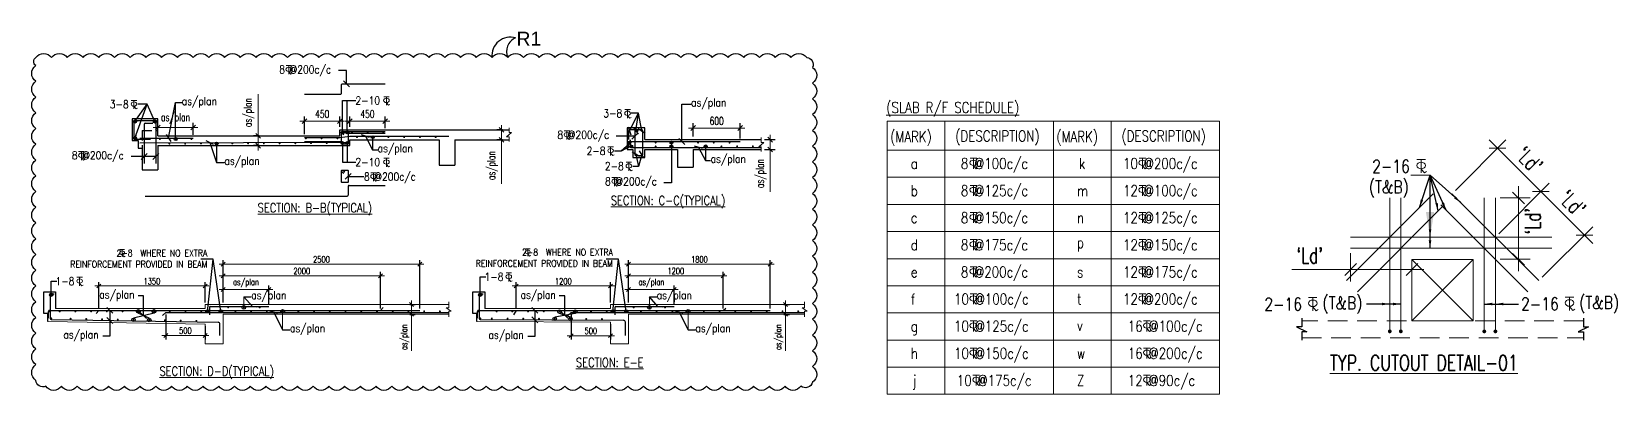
# Model space of a CAD drawing. Header units: millimetres. Extents: x 1255966 to 1543012, y 318612 to 465611.
# Drawn here: x 1277063 to 1297221, y 324151 to 328756 of the extents above; entities that cross this region are included whole.
import ezdxf
from ezdxf.enums import TextEntityAlignment as Align

# ---------------------------------------------------------------- set-up
doc = ezdxf.new("R2010")
doc.units = ezdxf.units.MM
doc.header["$LTSCALE"] = 500
doc.header["$MEASUREMENT"] = 0
doc.header["$PDMODE"] = 34
for name, pattern in [('CONTINOUS', [0]), ('DASHED2', [0.375, 0.25, -0.125]), ('HIDDEN', [0.375, 0.25, -0.125])]:
    doc.linetypes.add(name, pattern=pattern)
doc.layers.get('Defpoints').update_dxf_attribs({"lineweight": 0})
for name, color, linetype in [('3BEAM NO', 6, 'Continuous'), ('CLOUD', 95, 'Continuous'), ('FOOTING', 6, 'Continuous'), ('RCC WALL', 2, 'Continuous'), ('S-T', 3, 'Continuous'), ('sec', 31, 'Continuous'), ('STEEL', 1, 'Continuous')]:
    doc.layers.add(name, color=color, linetype=linetype)
for name, color, linetype, lineweight in [('BEAM ELE', 2, 'Continuous', 15), ('CALL', 1, 'Continuous', 18), ('DIAMENTION', 1, 'Continuous', 0), ('DIM', 1, 'Continuous', 20), ('dim line', 3, 'Continuous', 18), ('dim-M', 1, 'Continuous', 15), ('NON TW BEAM', 2, 'Continuous', 15), ('OTHER', 1, 'Continuous', 9), ('SHEET TITLE', 1, 'Continuous', 15), ('SL MARK', 1, 'DASHED2', 15), ('STEEL.', 6, 'Continuous', 30), ('TEXT', 7, 'Continuous', 13), ('TEXT2', 3, 'Continuous', 15)]:
    doc.layers.add(name, color=color, linetype=linetype, lineweight=lineweight)
doc.styles.add('2MM', font='romans.shx', dxfattribs={"width": 0.7})
doc.styles.add('3mm', font='arial.ttf')
doc.styles.add('BHTESHT$0$HSCC2', font='romanc.shx')
doc.styles.add('haider', font='romans.shx')
doc.styles.add('mh', font='romant.shx')
doc.styles.add('S-T', font='romans.shx')
doc.styles.add('scale 100', font='GOTHIC.TTF', dxfattribs={"height": 80})
doc.dimstyles.new('HAIDER', dxfattribs={"dimtxt": 250, "dimasz": 200, "dimexe": 150, "dimexo": 150, "dimgap": 70, "dimtad": 1, "dimdec": 0, "dimzin": 0, "dimdsep": 46, "dimtxsty": 'mh', "dimblk": 'OBLIQUE', "dimcen": 100, "dimdle": 180, "dimclrd": 1, "dimclre": 1, "dimclrt": 3, "dimadec": 0, "dimazin": 0, "dimtfac": 1, "dimtdec": 0, "dimtix": 1, "dimtofl": 0, "dimtmove": 2, "dimatfit": 3, "dimfxl": 100, "dimtolj": 1, "dimtzin": 0, "dimlwd": -1, "dimarcsym": 1})
doc.dimstyles.new('RAJESH', dxfattribs={"dimtxt": 200, "dimasz": 180, "dimexe": 100, "dimexo": 250, "dimgap": 50, "dimtad": 2, "dimdec": 0, "dimrnd": 5, "dimzin": 1, "dimdsep": 46, "dimtxsty": '2MM', "dimblk": 'OBLIQUE', "dimcen": 0, "dimdle": 100, "dimclrd": 1, "dimclre": 1, "dimclrt": 3, "dimadec": 0, "dimazin": 0, "dimtfac": 1, "dimtdec": 0, "dimtix": 1, "dimtmove": 2, "dimatfit": 3, "dimfxl": 1, "dimtolj": 1, "dimlwd": -1, "dimarcsym": 0})
doc.dimstyles.new('SCALE 100', dxfattribs={"dimtxt": 80, "dimasz": 50, "dimexe": 50, "dimexo": 50, "dimgap": 25, "dimtad": 1, "dimdec": 0, "dimzin": 0, "dimdsep": 46, "dimtxsty": 'scale 100', "dimblk": 'OBLIQUE', "dimcen": 0.09, "dimdle": 50, "dimclrd": 256, "dimclre": 256, "dimclrt": 3, "dimadec": 0, "dimazin": 0, "dimtfac": 1, "dimtdec": 0, "dimtofl": 0, "dimtmove": 1, "dimatfit": 0, "dimldrblk": 'OBLIQUE', "dimfxl": 0.25, "dimtolj": 1, "dimtzin": 0, "dimlwd": -1, "dimlwe": -1, "dimarcsym": 0})
doc.dimstyles.new('SHUIB MOD.', dxfattribs={"dimtxt": 230, "dimasz": 130, "dimexe": 100, "dimexo": 70, "dimgap": 50, "dimtad": 2, "dimdec": 0, "dimzin": 4, "dimdsep": 46, "dimtxsty": '2MM', "dimblk": 'OBLIQUE', "dimcen": 0.09, "dimdle": 100, "dimclrd": 1, "dimclre": 1, "dimclrt": 3, "dimadec": 0, "dimazin": 0, "dimtfac": 1, "dimtdec": 0, "dimtix": 1, "dimtmove": 2, "dimatfit": 3, "dimfxl": 100, "dimtolj": 1, "dimlwd": -1, "dimarcsym": 0})

msp = doc.modelspace()

# ---------------------------------------------------------------- texts
at = {"layer": 'CLOUD', "color": 1, "linetype": 'Continuous', "style": '3mm'}
msp.add_text('R1', height=175, dxfattribs=at).set_placement((1283227.2, 328581.1, 0))
at = {"layer": 'S-T', "color": 3, "linetype": 'Continuous', "ltscale": 10, "style": 'S-T', "width": 0.85}
for s, p in [('8 @200c/c', (1280210, 328226.9)), ('3-8', (1278056, 327784.8, 1.8)), ('as/plan', (1278971.1, 327824.9)), ('2-10', (1281178.7, 327831.9)), ('3-8', (1284330, 327668.3, -2007584)), ('as/plan', (1285446.6, 327807.7, -7.9)), ('8 @200c/c', (1283746.7, 327396.5, -2007584)), ('8 @200c/c', (1277573.7, 327135.8)), ('as/plan', (1279513.5, 327065.7)), ('as/plan', (1281461.4, 327226.4)), ('2-8', (1284117.8, 327193.1, -2007584)), ('as/plan', (1285694.5, 327091.9, -7.9)), ('2-10', (1281178.7, 327049.3)), ('8 @200c/c', (1281287.7, 326866)), ('2-8', (1284349.8, 326998.5, -2007584)), ('8 @200c/c', (1284352.6, 326804.5, -2007584)), ('1-8', (1277365.6, 325537.5, 1.8)), ('1-8', (1282820.5, 325592.7, 1.8)), ('as/plan', (1277923.2, 325368.4, 1.8)), ('as/plan', (1279854.2, 325359.4, 1.8)), ('as/plan', (1283278.2, 325364.5, 1.8)), ('as/plan', (1285009.2, 325359.4, 1.8)), ('as/plan', (1277466.2, 324858.3, 1.8)), ('as/plan', (1280346.3, 324940.7, 1.8)), ('as/plan', (1282870.5, 324854.4, 1.8)), ('as/plan', (1285501.2, 324940.7, 1.8))]:
    msp.add_text(s, height=100, dxfattribs=at).set_placement(p)
at = {"layer": 'S-T', "color": 3, "linetype": 'Continuous', "char_height": 85, "width": 1998.087, "attachment_point": 3, "style": 'S-T'}
for insert in [(1279297, 325986.4, 0), (1284451.9, 325997.1, 0)]:
    msp.add_mtext('{\\W0.85;2-8  WHERE NO EXTRA REINFORCEMENT PROVIDED IN BEAM }', dxfattribs=dict(at, insert=insert))
at = {"layer": 'TEXT2', "style": 'BHTESHT$0$HSCC2', "width": 0.8}
for s, height, p in [('%%U(SLAB R/F SCHEDULE)', 137.781, (1287926.8, 327724.5, -7.9)), ('(MARK)', 137.78, (1287977.7, 327354.5, -7.9)), ('(MARK)', 137.78, (1290090.6, 327354.5, -7.9)), ('8 @100c/c', 137.78, (1288875.6, 327013.3, -7.9)), ('k', 137.8, (1290376, 327013, -11.9)), ('10 @200c/c', 137.78, (1290937.6, 327013.3, -11.9)), ('a', 137.8, (1288239.3, 327013, -7.9)), ('b', 137.8, (1288239.3, 326668.5, -7.9)), ('8 @125c/c', 137.78, (1288875.6, 326668.9, -7.9)), ('m', 137.8, (1290352.1, 326668.5, -11.9)), ('12 @100c/c', 137.78, (1290937.6, 326668.9, -11.9)), ('%%USECTION: B-B(TYPICAL)', 115, (1279936.2, 326462.2, -2007576.1)), ('%%USECTION: C-C(TYPICAL)', 115, (1284425.8, 326554.5, -2007584)), ('c', 137.8, (1288239.3, 326324, -7.9)), ('8 @150c/c', 137.78, (1288875.6, 326324.4, -7.9)), ('n', 137.8, (1290352.1, 326324, -11.9)), ('12 @125c/c', 137.78, (1290937.6, 326324.4, -11.9)), ('8 @175c/c', 137.78, (1288875.6, 325979.9, -7.9)), ('12 @150c/c', 137.78, (1290937.6, 325979.9, -11.9)), ('d', 137.8, (1288239.3, 325979.5, -7.9)), ('p', 137.8, (1290352.1, 326008.3, -11.9)), ('8 @200c/c', 137.78, (1288875.6, 325635.4, -7.9)), ('12 @175c/c', 137.78, (1290937.6, 325635.4, -11.9)), ('e', 137.8, (1288239.3, 325635, -7.9)), ('s', 137.8, (1290352.1, 325635, -11.9)), ('f', 137.8, (1288239.3, 325290.5, -7.9)), ('10 @100c/c', 137.78, (1288789.1, 325290.9, -7.9)), ('t', 137.8, (1290352.1, 325290.5, -11.9)), ('12 @200c/c', 137.78, (1290937.6, 325290.9, -11.9)), ('g', 137.8, (1288239.3, 324946, -7.9)), ('10 @125c/c', 137.78, (1288789.1, 324946.4, -7.9)), ('v', 137.8, (1290352.1, 324954.4, -11.9)), ('16 @100c/c', 137.78, (1290999.2, 324946.4, -11.9)), ('h', 137.8, (1288239.3, 324601.5, -7.9)), ('10 @150c/c', 137.78, (1288789.1, 324601.9, -7.9)), ('16 @200c/c', 137.78, (1290999.2, 324601.9, -11.9)), ('%%USECTION: E-E', 115, (1283982.8, 324496.3, -2007576.1)), ('w', 137.8, (1290352.1, 324601.5, -11.9)), ('%%USECTION: D-D(TYPICAL)', 115, (1278688.3, 324386.4, -2007576.1)), ('j', 137.8, (1288263.2, 324257, -7.9)), ('10 @175c/c', 137.78, (1288824.8, 324257.4, -7.9)), ('Z', 137.8, (1290352.1, 324257, -11.9)), ('12 @90c/c', 137.78, (1290999.2, 324257.4, -11.9))]:
    msp.add_text(s, height=height, dxfattribs=at).set_placement(p)
for p in [(1289341.1, 327431.4, -7.9), (1291453.9, 327431.4, -7.9)]:
    msp.add_text('(DESCRIPTION)', height=137.781, dxfattribs=at).set_placement(p, align=Align.MIDDLE_CENTER)

# ---------------------------------------------------------------- blocks, each defined once
blk = doc.blocks.new('_Oblique')
at = {"color": 0, "linetype": 'ByBlock', "lineweight": -2}
blk.add_line((-0.5, -0.5), (0.5, 0.5), dxfattribs=at)
blk = doc.blocks.new('*D721')
at = {"layer": 'Defpoints', "color": 0, "ltscale": 75, "transparency": 16777216}
for p in [(70, 674), (217, 674), (70, 284)]:
    blk.add_point(p, dxfattribs=at)
at = {"layer": 'DIAMENTION', "color": 1, "ltscale": 75, "transparency": 16777216}
blk.add_line((217, 209), (217, 749), dxfattribs=at)
at = {"layer": 'DIAMENTION', "color": 1, "lineweight": -2, "ltscale": 75, "transparency": 16777216}
for p, q in [((100, 674), (292, 674)), ((100, 284), (292, 284))]:
    blk.add_line(p, q, dxfattribs=at)
at = {"layer": 'DIAMENTION', "color": 1, "ltscale": 75, "transparency": 16777216, "xscale": 75, "yscale": 75, "zscale": 75}
for p, rotation in [((217, 674), 90), ((217, 284), 270)]:
    blk.add_blockref('_Oblique', p, dxfattribs=dict(at, rotation=rotation))
at = {"layer": 'DIAMENTION', "color": 3, "lineweight": 0, "ltscale": 75, "transparency": 16777216, "insert": (308, 526), "char_height": 100, "attachment_point": 5, "rotation": 90, "style": '2MM'}
blk.add_mtext("\\A1;`Ld'", dxfattribs=at)
blk = doc.blocks.new('*D722')
at = {"layer": 'Defpoints', "color": 0, "ltscale": 75, "transparency": 16777216}
for p in [(84, 990), (-205, 700), (70, 424)]:
    blk.add_point(p, dxfattribs=at)
at = {"layer": 'DIAMENTION', "color": 1, "lineweight": -2, "ltscale": 75, "transparency": 16777216}
for p, q in [((-184, 721), (137, 1043)), ((92, 446), (413, 767))]:
    blk.add_line(p, q, dxfattribs=at)
at = {"layer": 'DIAMENTION', "color": 1, "ltscale": 75, "transparency": 16777216}
blk.add_line((413, 661), (31, 1043), dxfattribs=at)
at = {"layer": 'DIAMENTION', "color": 1, "ltscale": 75, "transparency": 16777216, "xscale": 75, "yscale": 75, "zscale": 75}
for p, rotation in [((84, 990), 135.0000000002525), ((360, 714), 315.0000000002524)]:
    blk.add_blockref('_Oblique', p, dxfattribs=dict(at, rotation=rotation))
at = {"layer": 'DIAMENTION', "color": 3, "lineweight": 0, "ltscale": 75, "transparency": 16777216, "insert": (286, 915), "char_height": 100, "attachment_point": 5, "rotation": 315, "style": '2MM'}
blk.add_mtext("\\A1;`Ld'", dxfattribs=at)
blk = doc.blocks.new('*D723')
at = {"layer": 'Defpoints', "color": 0, "ltscale": 75, "transparency": 16777216}
for p in [(360, 714), (70, 424), (346, 149)]:
    blk.add_point(p, dxfattribs=at)
at = {"layer": 'DIAMENTION', "color": 1, "lineweight": -2, "ltscale": 75, "transparency": 16777216}
for p, q in [((92, 446), (413, 767)), ((367, 170), (689, 491))]:
    blk.add_line(p, q, dxfattribs=at)
at = {"layer": 'DIAMENTION', "color": 1, "ltscale": 75, "transparency": 16777216}
blk.add_line((689, 385), (307, 767), dxfattribs=at)
at = {"layer": 'DIAMENTION', "color": 1, "ltscale": 75, "transparency": 16777216, "xscale": 75, "yscale": 75, "zscale": 75}
for p, rotation in [((360, 714), 135.0000000002207), ((636, 438), 315.0000000002207)]:
    blk.add_blockref('_Oblique', p, dxfattribs=dict(at, rotation=rotation))
at = {"layer": 'DIAMENTION', "color": 3, "lineweight": 0, "ltscale": 75, "transparency": 16777216, "insert": (561, 640), "char_height": 100, "attachment_point": 5, "rotation": 315, "style": '2MM'}
blk.add_mtext("\\A1;`Ld'", dxfattribs=at)
blk = doc.blocks.new('A$C3D1F01A9')
at = {"layer": 'TEXT', "color": 3, "ltscale": 0.2}
for p, q in [((157, 241, -31917), (2, 241, -31917)), ((80, 0, -31917), (80, 241, -31917)), ((80, 70, -31917), (140, 0, -31917)), ((140, 0, -31917), (177, 23, -31917))]:
    blk.add_line(p, q, dxfattribs=at)
blk.add_ellipse((80, 136, -31917), major_axis=(79.6, 0), ratio=0.753223, dxfattribs=at)
blk = doc.blocks.new('*D724')
at = {"layer": 'Defpoints', "color": 0, "ltscale": 75, "transparency": 16777216}
for p in [(-850, 354), (-460, 283), (-460, 219)]:
    blk.add_point(p, dxfattribs=at)
at = {"layer": 'DIAMENTION', "color": 1, "lineweight": -2, "ltscale": 75, "transparency": 16777216}
for p, q in [((-850, 324), (-850, 144)), ((-460, 253), (-460, 144))]:
    blk.add_line(p, q, dxfattribs=at)
at = {"layer": 'DIAMENTION', "color": 1, "ltscale": 75, "transparency": 16777216}
for p, q in [((-1223, 219), (-850, 219)), ((-925, 219), (-385, 219))]:
    blk.add_line(p, q, dxfattribs=at)
at = {"layer": 'DIAMENTION', "color": 1, "ltscale": 75, "transparency": 16777216, "xscale": 75, "yscale": 75, "zscale": 75, "rotation": 180}
blk.add_blockref('_Oblique', (-850, 219), dxfattribs=at)
at = {"layer": 'DIAMENTION', "color": 1, "ltscale": 75, "transparency": 16777216, "xscale": 75, "yscale": 75, "zscale": 75}
blk.add_blockref('_Oblique', (-460, 219), dxfattribs=at)
at = {"layer": 'DIAMENTION', "color": 3, "lineweight": 0, "ltscale": 75, "transparency": 16777216, "insert": (-1110, 308), "char_height": 100, "attachment_point": 5, "style": '2MM'}
blk.add_mtext("\\A1;`Ld'", dxfattribs=at)
blk = doc.blocks.new('A$C602F433A')
at = {"layer": 'TEXT', "color": 3, "ltscale": 0.2}
for p, q in [((180, 277), (2, 277)), ((91, 0), (91, 277)), ((91, 80), (161, 0)), ((161, 0), (203, 27))]:
    blk.add_line(p, q, dxfattribs=at)
blk.add_ellipse((91, 156), major_axis=(-91.4, 0), ratio=0.753223, start_param=1.57079632671388, end_param=7.853981633893464, dxfattribs=at)
blk = doc.blocks.new('*D730')
at = {"layer": 'Defpoints', "color": 0, "transparency": 16777216}
for p in [(1281844, 325291, 0), (1281844, 325166, 0), (1281890, 325166)]:
    blk.add_point(p, dxfattribs=at)
at = {"layer": 'SHEET TITLE', "color": 1, "transparency": 16777216}
for p, q in [((1281890, 325341), (1281890, 325116)), ((1281890, 324701), (1281890, 325166))]:
    blk.add_line(p, q, dxfattribs=at)
at = {"layer": 'SHEET TITLE', "color": 1, "lineweight": -2, "transparency": 16777216}
for p, q in [((1281869, 325291), (1281940, 325291)), ((1281869, 325166), (1281940, 325166))]:
    blk.add_line(p, q, dxfattribs=at)
at = {"layer": 'SHEET TITLE', "color": 1, "transparency": 16777216, "xscale": 50, "yscale": 50, "zscale": 50}
for p, rotation in [((1281890, 325291), 90), ((1281890, 325166), 270)]:
    blk.add_blockref('_Oblique', p, dxfattribs=dict(at, rotation=rotation))
at = {"layer": 'SHEET TITLE', "color": 3, "transparency": 16777216, "insert": (1281809, 324876), "char_height": 80, "attachment_point": 5, "rotation": 90, "style": '2MM'}
blk.add_mtext('\\A1;as/plan', dxfattribs=at)
blk = doc.blocks.new('*D731')
at = {"layer": 'Defpoints', "color": 0, "transparency": 16777216}
for p in [(1279497, 325803), (1279497, 325291, 0), (1281997, 325216, 0)]:
    blk.add_point(p, dxfattribs=at)
at = {"layer": 'SHEET TITLE', "color": 1, "transparency": 16777216}
blk.add_line((1282047, 325803), (1279447, 325803), dxfattribs=at)
at = {"layer": 'SHEET TITLE', "color": 1, "lineweight": -2, "transparency": 16777216}
for p, q in [((1279497, 325316), (1279497, 325853)), ((1281997, 325241), (1281997, 325853))]:
    blk.add_line(p, q, dxfattribs=at)
at = {"layer": 'SHEET TITLE', "color": 1, "transparency": 16777216, "xscale": 50, "yscale": 50, "zscale": 50, "rotation": 180}
blk.add_blockref('_Oblique', (1279497, 325803), dxfattribs=at)
at = {"layer": 'SHEET TITLE', "color": 1, "transparency": 16777216, "xscale": 50, "yscale": 50, "zscale": 50}
blk.add_blockref('_Oblique', (1281997, 325803), dxfattribs=at)
at = {"layer": 'SHEET TITLE', "color": 3, "transparency": 16777216, "insert": (1280747, 325863), "char_height": 80, "attachment_point": 5, "style": '2MM'}
blk.add_mtext('\\A1;2500', dxfattribs=at)
blk = doc.blocks.new('*D749')
at = {"layer": 'Defpoints', "color": 0, "transparency": 16777216}
for p in [(1278767, 325191, 0), (1279267, 325041, 0), (1278767, 324898)]:
    blk.add_point(p, dxfattribs=at)
at = {"layer": 'SHEET TITLE', "color": 1, "lineweight": -2, "transparency": 16777216}
for p, q in [((1278767, 325166), (1278767, 324848)), ((1279267, 325016), (1279267, 324848))]:
    blk.add_line(p, q, dxfattribs=at)
at = {"layer": 'SHEET TITLE', "color": 1, "transparency": 16777216}
blk.add_line((1279317, 324898), (1278717, 324898), dxfattribs=at)
at = {"layer": 'SHEET TITLE', "color": 1, "transparency": 16777216, "xscale": 50, "yscale": 50, "zscale": 50, "rotation": 180}
blk.add_blockref('_Oblique', (1278767, 324898), dxfattribs=at)
at = {"layer": 'SHEET TITLE', "color": 1, "transparency": 16777216, "xscale": 50, "yscale": 50, "zscale": 50}
blk.add_blockref('_Oblique', (1279267, 324898), dxfattribs=at)
at = {"layer": 'SHEET TITLE', "color": 3, "transparency": 16777216, "insert": (1279017, 324958), "char_height": 80, "attachment_point": 5, "style": '2MM'}
blk.add_mtext('\\A1;500', dxfattribs=at)
blk = doc.blocks.new('*D750')
at = {"layer": 'Defpoints', "color": 0, "transparency": 16777216}
for p in [(1281497, 325655), (1279497, 325291, 0), (1281497, 325216, 0)]:
    blk.add_point(p, dxfattribs=at)
at = {"layer": 'SHEET TITLE', "color": 1, "transparency": 16777216}
blk.add_line((1279447, 325655), (1281547, 325655), dxfattribs=at)
at = {"layer": 'SHEET TITLE', "color": 1, "lineweight": -2, "transparency": 16777216}
for p, q in [((1279497, 325316), (1279497, 325705)), ((1281497, 325241), (1281497, 325705))]:
    blk.add_line(p, q, dxfattribs=at)
at = {"layer": 'SHEET TITLE', "color": 1, "transparency": 16777216, "xscale": 50, "yscale": 50, "zscale": 50, "rotation": 180}
blk.add_blockref('_Oblique', (1279497, 325655), dxfattribs=at)
at = {"layer": 'SHEET TITLE', "color": 1, "transparency": 16777216, "xscale": 50, "yscale": 50, "zscale": 50}
blk.add_blockref('_Oblique', (1281497, 325655), dxfattribs=at)
at = {"layer": 'SHEET TITLE', "color": 3, "transparency": 16777216, "insert": (1280497, 325715), "char_height": 80, "attachment_point": 5, "style": '2MM'}
blk.add_mtext('\\A1;2000', dxfattribs=at)
blk = doc.blocks.new('*D732')
at = {"layer": 'Defpoints', "color": 0, "transparency": 16777216}
for p in [(1277917, 325526), (1277917, 325216, 0), (1279267, 325291, 0)]:
    blk.add_point(p, dxfattribs=at)
at = {"layer": 'SHEET TITLE', "color": 1, "lineweight": -2, "transparency": 16777216}
for p, q in [((1277917, 325241), (1277917, 325576)), ((1279267, 325316), (1279267, 325576))]:
    blk.add_line(p, q, dxfattribs=at)
at = {"layer": 'SHEET TITLE', "color": 1, "transparency": 16777216}
blk.add_line((1279317, 325526), (1277867, 325526), dxfattribs=at)
at = {"layer": 'SHEET TITLE', "color": 1, "transparency": 16777216, "xscale": 50, "yscale": 50, "zscale": 50, "rotation": 180}
blk.add_blockref('_Oblique', (1277917, 325526), dxfattribs=at)
at = {"layer": 'SHEET TITLE', "color": 1, "transparency": 16777216, "xscale": 50, "yscale": 50, "zscale": 50}
blk.add_blockref('_Oblique', (1279267, 325526), dxfattribs=at)
at = {"layer": 'SHEET TITLE', "color": 3, "transparency": 16777216, "insert": (1278592, 325586), "char_height": 80, "attachment_point": 5, "style": '2MM'}
blk.add_mtext('\\A1;1350', dxfattribs=at)
blk = doc.blocks.new('*D733')
at = {"layer": 'Defpoints', "color": 0, "transparency": 16777216}
for p in [(1280077, 325482), (1279497, 325291), (1280077, 325266, 0)]:
    blk.add_point(p, dxfattribs=at)
at = {"layer": 'SHEET TITLE', "color": 1, "transparency": 16777216}
blk.add_line((1279447, 325482), (1280127, 325482), dxfattribs=at)
at = {"layer": 'SHEET TITLE', "color": 1, "lineweight": -2, "transparency": 16777216}
for p, q in [((1279497, 325316), (1279497, 325532)), ((1280077, 325291), (1280077, 325532))]:
    blk.add_line(p, q, dxfattribs=at)
at = {"layer": 'SHEET TITLE', "color": 1, "transparency": 16777216, "xscale": 50, "yscale": 50, "zscale": 50, "rotation": 180}
blk.add_blockref('_Oblique', (1279497, 325482), dxfattribs=at)
at = {"layer": 'SHEET TITLE', "color": 1, "transparency": 16777216, "xscale": 50, "yscale": 50, "zscale": 50}
blk.add_blockref('_Oblique', (1280077, 325482), dxfattribs=at)
at = {"layer": 'SHEET TITLE', "color": 3, "transparency": 16777216, "insert": (1279787, 325563), "char_height": 80, "attachment_point": 5, "style": '2MM'}
blk.add_mtext('\\A1;as/plan', dxfattribs=at)
blk = doc.blocks.new('A$C76682FD6')
at = {"layer": 'TEXT', "color": 3, "ltscale": 0.2}
for p, q in [((143, 219), (2, 219)), ((72, 0), (72, 219)), ((72, 63), (128, 0)), ((128, 0), (162, 21))]:
    blk.add_line(p, q, dxfattribs=at)
blk.add_ellipse((72, 124), major_axis=(72.3, 0), ratio=0.753223, dxfattribs=at)
blk = doc.blocks.new('*D739')
at = {"layer": 'Defpoints', "color": 0, "transparency": 16777216}
for p in [(1286599, 325291, 0), (1286599, 325166, 0), (1286646, 325166)]:
    blk.add_point(p, dxfattribs=at)
at = {"layer": 'SHEET TITLE', "color": 1, "transparency": 16777216}
for p, q in [((1286646, 325341), (1286646, 325116)), ((1286646, 324701), (1286646, 325166))]:
    blk.add_line(p, q, dxfattribs=at)
at = {"layer": 'SHEET TITLE', "color": 1, "lineweight": -2, "transparency": 16777216}
for p, q in [((1286624, 325291), (1286696, 325291)), ((1286624, 325166), (1286696, 325166))]:
    blk.add_line(p, q, dxfattribs=at)
at = {"layer": 'SHEET TITLE', "color": 1, "transparency": 16777216, "xscale": 50, "yscale": 50, "zscale": 50}
for p, rotation in [((1286646, 325291), 90), ((1286646, 325166), 270)]:
    blk.add_blockref('_Oblique', p, dxfattribs=dict(at, rotation=rotation))
at = {"layer": 'SHEET TITLE', "color": 3, "transparency": 16777216, "insert": (1286565, 324876), "char_height": 80, "attachment_point": 5, "rotation": 90, "style": '2MM'}
blk.add_mtext('\\A1;as/plan', dxfattribs=at)
blk = doc.blocks.new('*D740')
at = {"layer": 'Defpoints', "color": 0, "transparency": 16777216}
for p in [(1284652, 325803), (1284652, 325291, 0), (1286452, 325216, 0)]:
    blk.add_point(p, dxfattribs=at)
at = {"layer": 'SHEET TITLE', "color": 1, "transparency": 16777216}
blk.add_line((1286502, 325803), (1284602, 325803), dxfattribs=at)
at = {"layer": 'SHEET TITLE', "color": 1, "lineweight": -2, "transparency": 16777216}
for p, q in [((1284652, 325316), (1284652, 325853)), ((1286452, 325241), (1286452, 325853))]:
    blk.add_line(p, q, dxfattribs=at)
at = {"layer": 'SHEET TITLE', "color": 1, "transparency": 16777216, "xscale": 50, "yscale": 50, "zscale": 50, "rotation": 180}
blk.add_blockref('_Oblique', (1284652, 325803), dxfattribs=at)
at = {"layer": 'SHEET TITLE', "color": 1, "transparency": 16777216, "xscale": 50, "yscale": 50, "zscale": 50}
blk.add_blockref('_Oblique', (1286452, 325803), dxfattribs=at)
at = {"layer": 'SHEET TITLE', "color": 3, "transparency": 16777216, "insert": (1285552, 325863), "char_height": 80, "attachment_point": 5, "style": '2MM'}
blk.add_mtext('\\A1;1800', dxfattribs=at)
blk = doc.blocks.new('*D759')
at = {"layer": 'Defpoints', "color": 0, "transparency": 16777216}
for p in [(1283922, 325191, 0), (1284422, 325066, 0), (1283922, 324895)]:
    blk.add_point(p, dxfattribs=at)
at = {"layer": 'SHEET TITLE', "color": 1, "lineweight": -2, "transparency": 16777216}
for p, q in [((1283922, 325166), (1283922, 324845)), ((1284422, 325041), (1284422, 324845))]:
    blk.add_line(p, q, dxfattribs=at)
at = {"layer": 'SHEET TITLE', "color": 1, "transparency": 16777216}
blk.add_line((1284472, 324895), (1283872, 324895), dxfattribs=at)
at = {"layer": 'SHEET TITLE', "color": 1, "transparency": 16777216, "xscale": 50, "yscale": 50, "zscale": 50, "rotation": 180}
blk.add_blockref('_Oblique', (1283922, 324895), dxfattribs=at)
at = {"layer": 'SHEET TITLE', "color": 1, "transparency": 16777216, "xscale": 50, "yscale": 50, "zscale": 50}
blk.add_blockref('_Oblique', (1284422, 324895), dxfattribs=at)
at = {"layer": 'SHEET TITLE', "color": 3, "transparency": 16777216, "insert": (1284172, 324955), "char_height": 80, "attachment_point": 5, "style": '2MM'}
blk.add_mtext('\\A1;500', dxfattribs=at)
blk = doc.blocks.new('*D760')
at = {"layer": 'Defpoints', "color": 0, "transparency": 16777216}
for p in [(1285852, 325655), (1284652, 325291, 0), (1285852, 325216, 0)]:
    blk.add_point(p, dxfattribs=at)
at = {"layer": 'SHEET TITLE', "color": 1, "transparency": 16777216}
blk.add_line((1284602, 325655), (1285902, 325655), dxfattribs=at)
at = {"layer": 'SHEET TITLE', "color": 1, "lineweight": -2, "transparency": 16777216}
for p, q in [((1284652, 325316), (1284652, 325705)), ((1285852, 325241), (1285852, 325705))]:
    blk.add_line(p, q, dxfattribs=at)
at = {"layer": 'SHEET TITLE', "color": 1, "transparency": 16777216, "xscale": 50, "yscale": 50, "zscale": 50, "rotation": 180}
blk.add_blockref('_Oblique', (1284652, 325655), dxfattribs=at)
at = {"layer": 'SHEET TITLE', "color": 1, "transparency": 16777216, "xscale": 50, "yscale": 50, "zscale": 50}
blk.add_blockref('_Oblique', (1285852, 325655), dxfattribs=at)
at = {"layer": 'SHEET TITLE', "color": 3, "transparency": 16777216, "insert": (1285252, 325715), "char_height": 80, "attachment_point": 5, "style": '2MM'}
blk.add_mtext('\\A1;1200', dxfattribs=at)
blk = doc.blocks.new('*D741')
at = {"layer": 'Defpoints', "color": 0, "transparency": 16777216}
for p in [(1283222, 325526), (1283222, 325216, 0), (1284422, 325291, 0)]:
    blk.add_point(p, dxfattribs=at)
at = {"layer": 'SHEET TITLE', "color": 1, "lineweight": -2, "transparency": 16777216}
for p, q in [((1283222, 325241), (1283222, 325576)), ((1284422, 325316), (1284422, 325576))]:
    blk.add_line(p, q, dxfattribs=at)
at = {"layer": 'SHEET TITLE', "color": 1, "transparency": 16777216}
blk.add_line((1284472, 325526), (1283172, 325526), dxfattribs=at)
at = {"layer": 'SHEET TITLE', "color": 1, "transparency": 16777216, "xscale": 50, "yscale": 50, "zscale": 50, "rotation": 180}
blk.add_blockref('_Oblique', (1283222, 325526), dxfattribs=at)
at = {"layer": 'SHEET TITLE', "color": 1, "transparency": 16777216, "xscale": 50, "yscale": 50, "zscale": 50}
blk.add_blockref('_Oblique', (1284422, 325526), dxfattribs=at)
at = {"layer": 'SHEET TITLE', "color": 3, "transparency": 16777216, "insert": (1283822, 325586), "char_height": 80, "attachment_point": 5, "style": '2MM'}
blk.add_mtext('\\A1;1200', dxfattribs=at)
blk = doc.blocks.new('*D742')
at = {"layer": 'Defpoints', "color": 0, "transparency": 16777216}
for p in [(1285232, 325482), (1284652, 325291), (1285232, 325266, 0)]:
    blk.add_point(p, dxfattribs=at)
at = {"layer": 'SHEET TITLE', "color": 1, "transparency": 16777216}
blk.add_line((1284602, 325482), (1285282, 325482), dxfattribs=at)
at = {"layer": 'SHEET TITLE', "color": 1, "lineweight": -2, "transparency": 16777216}
for p, q in [((1284652, 325316), (1284652, 325532)), ((1285232, 325291), (1285232, 325532))]:
    blk.add_line(p, q, dxfattribs=at)
at = {"layer": 'SHEET TITLE', "color": 1, "transparency": 16777216, "xscale": 50, "yscale": 50, "zscale": 50, "rotation": 180}
blk.add_blockref('_Oblique', (1284652, 325482), dxfattribs=at)
at = {"layer": 'SHEET TITLE', "color": 1, "transparency": 16777216, "xscale": 50, "yscale": 50, "zscale": 50}
blk.add_blockref('_Oblique', (1285232, 325482), dxfattribs=at)
at = {"layer": 'SHEET TITLE', "color": 3, "transparency": 16777216, "insert": (1284942, 325563), "char_height": 80, "attachment_point": 5, "style": '2MM'}
blk.add_mtext('\\A1;as/plan', dxfattribs=at)
blk = doc.blocks.new('*D783')
at = {"layer": 'Defpoints', "color": 0, "ltscale": 100, "transparency": 16777216}
for p in [(1279993, 327434), (1279943, 327309), (1279993, 327309, -135)]:
    blk.add_point(p, dxfattribs=at)
at = {"layer": 'dim-M', "color": 1, "ltscale": 100, "transparency": 16777216}
for p, q in [((1279943, 327962), (1279943, 327434)), ((1279943, 327494), (1279943, 327249))]:
    blk.add_line(p, q, dxfattribs=at)
at = {"layer": 'dim-M', "color": 1, "lineweight": -2, "ltscale": 100, "transparency": 16777216}
for p, q in [((1279953, 327434), (1279883, 327434)), ((1279953, 327309), (1279883, 327309))]:
    blk.add_line(p, q, dxfattribs=at)
at = {"layer": 'dim-M', "color": 1, "ltscale": 100, "transparency": 16777216, "xscale": 60, "yscale": 60, "zscale": 60}
for p, rotation in [((1279943, 327434), 90), ((1279943, 327309), 270)]:
    blk.add_blockref('_Oblique', p, dxfattribs=dict(at, rotation=rotation))
at = {"layer": 'dim-M', "color": 3, "ltscale": 100, "transparency": 16777216, "insert": (1279826, 327729), "char_height": 100, "attachment_point": 5, "rotation": 90, "style": '2MM'}
blk.add_mtext('\\A1;as/plan', dxfattribs=at)
blk = doc.blocks.new('*D784')
at = {"layer": 'Defpoints', "color": 0, "ltscale": 100, "transparency": 16777216}
for p in [(1283037, 327384), (1283088, 327509), (1283088, 327384)]:
    blk.add_point(p, dxfattribs=at)
at = {"layer": 'dim-M', "color": 1, "ltscale": 100, "transparency": 16777216}
for p, q in [((1283037, 327569), (1283037, 327324)), ((1283037, 326822), (1283037, 327384))]:
    blk.add_line(p, q, dxfattribs=at)
at = {"layer": 'dim-M', "color": 1, "lineweight": -2, "ltscale": 100, "transparency": 16777216}
for p, q in [((1283048, 327509), (1282977, 327509)), ((1283048, 327384), (1282977, 327384))]:
    blk.add_line(p, q, dxfattribs=at)
at = {"layer": 'dim-M', "color": 1, "ltscale": 100, "transparency": 16777216, "xscale": 60, "yscale": 60, "zscale": 60}
for p, rotation in [((1283037, 327509), 90), ((1283037, 327384), 270)]:
    blk.add_blockref('_Oblique', p, dxfattribs=dict(at, rotation=rotation))
at = {"layer": 'dim-M', "color": 3, "ltscale": 100, "transparency": 16777216, "insert": (1282921, 327055), "char_height": 100, "attachment_point": 5, "rotation": 90, "style": '2MM'}
blk.add_mtext('\\A1;as/plan', dxfattribs=at)
blk = doc.blocks.new('*D785')
at = {"layer": 'Defpoints', "color": 0, "ltscale": 100, "transparency": 16777216}
for p in [(1286339, 327385), (1286339, 327260), (1286453, 327260)]:
    blk.add_point(p, dxfattribs=at)
at = {"layer": 'dim-M', "color": 1, "lineweight": -2, "ltscale": 100, "transparency": 16777216}
for p, q in [((1286379, 327385), (1286513, 327385)), ((1286379, 327260), (1286513, 327260))]:
    blk.add_line(p, q, dxfattribs=at)
at = {"layer": 'dim-M', "color": 1, "ltscale": 100, "transparency": 16777216}
for p, q in [((1286453, 327445), (1286453, 327200)), ((1286453, 326721), (1286453, 327260))]:
    blk.add_line(p, q, dxfattribs=at)
at = {"layer": 'dim-M', "color": 1, "ltscale": 100, "transparency": 16777216, "xscale": 60, "yscale": 60, "zscale": 60}
for p, rotation in [((1286453, 327385), 90), ((1286453, 327260), 270)]:
    blk.add_blockref('_Oblique', p, dxfattribs=dict(at, rotation=rotation))
at = {"layer": 'dim-M', "color": 3, "ltscale": 100, "transparency": 16777216, "insert": (1286337, 326954), "char_height": 100, "attachment_point": 5, "rotation": 90, "style": '2MM'}
blk.add_mtext('\\A1;as/plan', dxfattribs=at)
blk = doc.blocks.new('*D786')
at = {"layer": 'Defpoints', "color": 0, "ltscale": 100, "transparency": 16777216}
for p in [(1280532, 327621), (1280532, 327414), (1280982, 327509)]:
    blk.add_point(p, dxfattribs=at)
at = {"layer": 'dim-M', "color": 1, "ltscale": 100, "transparency": 16777216}
blk.add_line((1281042, 327621), (1280472, 327621), dxfattribs=at)
at = {"layer": 'dim-M', "color": 1, "lineweight": -2, "ltscale": 100, "transparency": 16777216}
for p, q in [((1280532, 327454), (1280532, 327681)), ((1280982, 327549), (1280982, 327681))]:
    blk.add_line(p, q, dxfattribs=at)
at = {"layer": 'dim-M', "color": 1, "ltscale": 100, "transparency": 16777216, "xscale": 60, "yscale": 60, "zscale": 60, "rotation": 180}
blk.add_blockref('_Oblique', (1280532, 327621), dxfattribs=at)
at = {"layer": 'dim-M', "color": 1, "ltscale": 100, "transparency": 16777216, "xscale": 60, "yscale": 60, "zscale": 60}
blk.add_blockref('_Oblique', (1280982, 327621), dxfattribs=at)
at = {"layer": 'dim-M', "color": 3, "ltscale": 100, "transparency": 16777216, "insert": (1280757, 327711), "char_height": 100, "attachment_point": 5, "style": '2MM'}
blk.add_mtext('\\A1;450', dxfattribs=at)
blk = doc.blocks.new('*D787')
at = {"layer": 'Defpoints', "color": 0, "ltscale": 100, "transparency": 16777216}
for p in [(1281557, 327621), (1281107, 327509), (1281557, 327489)]:
    blk.add_point(p, dxfattribs=at)
at = {"layer": 'dim-M', "color": 1, "ltscale": 100, "transparency": 16777216}
blk.add_line((1281047, 327621), (1281617, 327621), dxfattribs=at)
at = {"layer": 'dim-M', "color": 1, "lineweight": -2, "ltscale": 100, "transparency": 16777216}
for p, q in [((1281107, 327549), (1281107, 327681)), ((1281557, 327529), (1281557, 327681))]:
    blk.add_line(p, q, dxfattribs=at)
at = {"layer": 'dim-M', "color": 1, "ltscale": 100, "transparency": 16777216, "xscale": 60, "yscale": 60, "zscale": 60, "rotation": 180}
blk.add_blockref('_Oblique', (1281107, 327621), dxfattribs=at)
at = {"layer": 'dim-M', "color": 1, "ltscale": 100, "transparency": 16777216, "xscale": 60, "yscale": 60, "zscale": 60}
blk.add_blockref('_Oblique', (1281557, 327621), dxfattribs=at)
at = {"layer": 'dim-M', "color": 3, "ltscale": 100, "transparency": 16777216, "insert": (1281332, 327711), "char_height": 100, "attachment_point": 5, "style": '2MM'}
blk.add_mtext('\\A1;450', dxfattribs=at)
blk = doc.blocks.new('*D788')
at = {"layer": 'Defpoints', "color": 0, "ltscale": 100, "transparency": 16777216}
for p in [(1278667, 327434), (1279117, 327538), (1279117, 327406)]:
    blk.add_point(p, dxfattribs=at)
at = {"layer": 'dim-M', "color": 1, "lineweight": -2, "ltscale": 100, "transparency": 16777216}
for p, q in [((1278667, 327474), (1278667, 327598)), ((1279117, 327446), (1279117, 327598))]:
    blk.add_line(p, q, dxfattribs=at)
at = {"layer": 'dim-M', "color": 1, "ltscale": 100, "transparency": 16777216}
for p, q in [((1278667, 327538), (1278607, 327538)), ((1278667, 327538), (1279117, 327538)), ((1279117, 327538), (1279177, 327538))]:
    blk.add_line(p, q, dxfattribs=at)
at = {"layer": 'dim-M', "color": 1, "ltscale": 100, "transparency": 16777216, "xscale": 60, "yscale": 60, "zscale": 60}
blk.add_blockref('_Oblique', (1278667, 327538), dxfattribs=at)
at = {"layer": 'dim-M', "color": 1, "ltscale": 100, "transparency": 16777216, "xscale": 60, "yscale": 60, "zscale": 60, "rotation": 180}
blk.add_blockref('_Oblique', (1279117, 327538), dxfattribs=at)
at = {"layer": 'dim-M', "color": 3, "ltscale": 100, "transparency": 16777216, "insert": (1278892, 327654), "char_height": 100, "attachment_point": 5, "style": '2MM'}
blk.add_mtext('\\A1;as/plan', dxfattribs=at)
blk = doc.blocks.new('*D789')
at = {"layer": 'Defpoints', "color": 0, "ltscale": 100, "transparency": 16777216}
for p in [(1285471, 327385), (1286071, 327533), (1286071, 327360)]:
    blk.add_point(p, dxfattribs=at)
at = {"layer": 'dim-M', "color": 1, "lineweight": -2, "ltscale": 100, "transparency": 16777216}
for p, q in [((1285471, 327425), (1285471, 327593)), ((1286071, 327400), (1286071, 327593))]:
    blk.add_line(p, q, dxfattribs=at)
at = {"layer": 'dim-M', "color": 1, "ltscale": 100, "transparency": 16777216}
blk.add_line((1285411, 327533), (1286131, 327533), dxfattribs=at)
at = {"layer": 'dim-M', "color": 1, "ltscale": 100, "transparency": 16777216, "xscale": 60, "yscale": 60, "zscale": 60, "rotation": 180}
blk.add_blockref('_Oblique', (1285471, 327533), dxfattribs=at)
at = {"layer": 'dim-M', "color": 1, "ltscale": 100, "transparency": 16777216, "xscale": 60, "yscale": 60, "zscale": 60}
blk.add_blockref('_Oblique', (1286071, 327533), dxfattribs=at)
at = {"layer": 'dim-M', "color": 3, "ltscale": 100, "transparency": 16777216, "insert": (1285771, 327623), "char_height": 100, "attachment_point": 5, "style": '2MM'}
blk.add_mtext('\\A1;600', dxfattribs=at)
blk = doc.blocks.new('A$C1fd22d80')
at = {"color": 1}
blk.add_line((-344.9, 818.4), (-466.4, 818.4), dxfattribs=at)
at = {"layer": 'NON TW BEAM', "linetype": 'DASHED2', "lineweight": 20}
blk.add_line((-1160.7, -214.9), (630, -214.9), dxfattribs=at)
blk.add_lwpolyline([(630, -106.5), (-1160.7, -106.5)], dxfattribs=at)
at = {"layer": 'OTHER', "color": 1, "linetype": 'ByBlock', "ltscale": 750}
for p, q in [((-70.4, -106.5), (-460.3, 283.5)), ((-460.3, -106.5), (-70.4, 283.5))]:
    blk.add_line(p, q, dxfattribs=at)
at = {"layer": 'OTHER', "color": 2, "linetype": 'ByBlock', "ltscale": 750}
blk.add_lwpolyline([(-70.4, -106.5), (-460.3, -106.5), (-460.3, 283.5), (-70.4, 283.5)], close=True, dxfattribs=at)
at = {"layer": 'RCC WALL', "color": 1, "ltscale": 0.5}
for p, q in [((-1160.7, -90.7), (-1160.7, -143.9)), ((630, -90.7), (630, -143.9)), ((-1160.7, -143.9), (-1194, -143.9)), ((-1194, -143.9), (-1127.1, -177.5)), ((-1160.7, -177.5), (-1160.7, -228.7)), ((-1127.1, -177.5), (-1160.7, -177.5)), ((663.2, -143.9), (596.4, -177.5)), ((596.4, -177.5), (630, -177.5)), ((630, -143.9), (663.2, -143.9)), ((630, -177.5), (630, -228.7))]:
    blk.add_line(p, q, dxfattribs=at)
at = {"layer": 'STEEL.', "color": 6, "linetype": 'ByBlock', "lineweight": 20, "ltscale": 750}
for p, q in [((-325.4, 700.1), (-876.9, 148.6)), ((-255, 629.7), (-806.5, 78.2)), ((-601.1, 673.5), (-601.1, -173.7)), ((-530.7, 673.5), (-530.7, -173.7)), ((-275.8, 629.7), (275.8, 78.2)), ((-205.4, 700.1), (346.2, 148.6)), ((0, 673.5), (0, -173.7)), ((70.4, 673.5), (70.4, -173.7)), ((-850.3, 424.4), (430.3, 424.4)), ((-850.3, 354), (430.3, 354))]:
    blk.add_line(p, q, dxfattribs=at)
at = {"layer": 'STEEL.', "color": 6, "linetype": 'ByBlock', "ltscale": 750, "const_width": 11.9}
for points in [[(-607.2, -173.7, 1), (-595, -173.7, 1)], [(-536.8, -173.7, 1), (-524.6, -173.7, 1)], [(6.1, -173.7, -1), (-6.1, -173.7, -1)], [(76.5, -173.7, -1), (64.3, -173.7, -1)]]:
    blk.add_lwpolyline(points, format="xyb", close=True, dxfattribs=at)
at = {"layer": 'SL MARK', "color": 3, "lineweight": 20, "xscale": 0.3492100743576881, "yscale": 0.3492100743576881, "zscale": 0.3492100743576881}
for p in [(-429.1, 833), (-1118.3, -43.1), (513.6, -40.8)]:
    blk.add_blockref('A$C3D1F01A9', p, dxfattribs=at)
at = {"layer": 'TEXT', "color": 3, "lineweight": 20, "ltscale": 0.5, "style": 'haider', "width": 0.8}
for s, p in [('2-16', (-712.7, 834.3)), ('(T&B)', (-734, 703.2)), ('2-16', (-1398.2, -41.8)), ('(T&B)', (-1028.9, -33.7)), ('2-16', (233.7, -39.5)), ('(T&B)', (603, -31.5))]:
    blk.add_text(s, height=81.25, dxfattribs=at).set_placement(p)
at = {"layer": 'TEXT2', "style": 'BHTESHT$0$HSCC2', "width": 0.75}
blk.add_text('%%UTYP. CUTOUT DETAIL-01', height=97.5, dxfattribs=at).set_placement((-981, -422.1))
at = {"layer": 'DIAMENTION', "lineweight": 0, "ltscale": 75}
for p1, p2, picture, middle in [((70.4, 424.4), (-205.4, 700.1), '*D722', (285.6, 915.3)), ((346.2, 148.6), (70.4, 424.4), '*D723', (561.4, 639.6))]:
    dim = blk.add_aligned_dim(p1=p1, p2=p2, distance=-409.8, text="`Ld'", dimstyle='RAJESH', override={"dimtxt": 100, "dimasz": 75, "dimexe": 75, "dimexo": 30, "dimgap": 30, "dimlfac": 0.25, "dimdle": 75}, dxfattribs=at)
    dim.commit()
    dim.dimension.update_dxf_attribs({"geometry": picture, "text_midpoint": middle})
for base, p1, p2, angle, override, picture, middle in [((217, 673.5), (70.4, 283.6), (70.4, 673.5), 270, {"dimtxt": 100, "dimasz": 75, "dimexe": 75, "dimexo": 30, "dimgap": 30, "dimlfac": 0.25, "dimdle": 75}, '*D721', (308.4, 525.6)), ((-460.3, 218.5), (-850.3, 354), (-460.3, 283.5), 180, {"dimtxt": 100, "dimasz": 75, "dimexe": 75, "dimexo": 30, "dimgap": 30, "dimlfac": 0.25, "dimdle": 75, "dimtmove": 1}, '*D724', (-1109.6, 153.8))]:
    dim = blk.add_linear_dim(base=base, p1=p1, p2=p2, angle=angle, text="`Ld'", dimstyle='RAJESH', override=override, dxfattribs=at)
    dim.commit()
    dim.dimension.update_dxf_attribs({"geometry": picture, "text_midpoint": middle, "dimtype": 160})
at = {"layer": 'FOOTING', "linetype": 'Continuous'}
for points, override in [([(-412.4, 613.1), (-344.9, 818.4)], {"dimasz": 50, "dimtad": 0}), ([(-149.1, 643.8), (-344.9, 818.4)], {"dimasz": 50, "dimtad": 0}), ([(-344.9, 424.9), (-344.9, 818.4)], {"dimasz": 50, "dimtad": 0}), ([(-243.1, 597.1), (-344.9, 818.4)], {"dimasz": 50, "dimtad": 0}), ([(-292.5, 592.2), (-344.9, 818.4)], {"dimasz": 50, "dimtad": 0}), ([(-344.9, 354.5), (-344.9, 510.3)], {"dimasz": 50, "dimtad": 0}), ([(-344.9, 424.9), (-344.9, 510.3)], {"dimasz": 160, "dimtad": 0}), ([(-530.7, 0), (-748.4, 0)], {"dimasz": 50, "dimtad": 0}), ([(-601.1, 0), (-748.4, 0)], {"dimasz": 50, "dimtad": 0}), ([(0, 0), (217.7, 0)], {"dimasz": 50, "dimtad": 0}), ([(70.4, 0), (217.7, 0)], {"dimasz": 50, "dimtad": 0})]:
    blk.add_leader(points, dimstyle='HAIDER', override=override, dxfattribs=at)

# ---------------------------------------------------------------- dimensions: what is measured, and where the dimension line sits
at = {"layer": 'dim-M', "ltscale": 100}
for base, p1, p2, picture, middle in [((1279942.6, 327309.4, -1961.2), (1279993.4, 327434.2, -1961.2), (1279993.5, 327309.4, -2095.7), '*D783', (1279852.6, 327729.1, -1961.2)), ((1283036.7, 327384.4), (1283087.6, 327509.4), (1283087.6, 327384.4), '*D784', (1282946.7, 327055)), ((1286453.1, 327260.4, -7.9), (1286338.9, 327385.4, -7.9), (1286338.9, 327260.4, -7.9), '*D785', (1286521.3, 326954.4, -7.9))]:
    dim = msp.add_linear_dim(base=base, p1=p1, p2=p2, angle=90, text='as/plan', dimstyle='RAJESH', override={"dimtxt": 100, "dimasz": 60, "dimexe": 60, "dimexo": 40, "dimgap": 40, "dimdle": 60, "dimtmove": 1}, dxfattribs=at)
    dim.commit()
    dim.dimension.update_dxf_attribs({"geometry": picture, "text_midpoint": middle, "dimtype": 160})
for base, p1, p2, picture, middle in [((1280532.5, 327621.3), (1280982.5, 327509.4), (1280532.5, 327414.4), '*D786', (1280757.5, 327711.3)), ((1286071.3, 327533.1, -7.9), (1285471.3, 327385.4, -7.9), (1286071.3, 327360.4, -7.9), '*D789', (1285771.3, 327623.1, -7.9))]:
    dim = msp.add_linear_dim(base=base, p1=p1, p2=p2, dimstyle='RAJESH', override={"dimtxt": 100, "dimasz": 60, "dimexe": 60, "dimexo": 40, "dimgap": 40, "dimdle": 60, "dimtmove": 1}, dxfattribs=at)
    dim.commit()
    dim.dimension.update_dxf_attribs({"geometry": picture, "text_midpoint": middle})
dim = msp.add_linear_dim(base=(1281557.5, 327621.3), p1=(1281107.5, 327509.4), p2=(1281557.5, 327489.4), angle=180, dimstyle='RAJESH', override={"dimtxt": 100, "dimasz": 60, "dimexe": 60, "dimexo": 40, "dimgap": 40, "dimdle": 60, "dimtmove": 1}, dxfattribs=at)
dim.commit()
dim.dimension.update_dxf_attribs({"geometry": '*D787', "text_midpoint": (1281332.5, 327711.3)})
dim = msp.add_linear_dim(base=(1279117.5, 327537.8), p1=(1278667.5, 327434.4), p2=(1279117.5, 327405.8), angle=180, text='as/plan', dimstyle='RAJESH', override={"dimtxt": 100, "dimasz": 60, "dimexe": 60, "dimexo": 40, "dimgap": 40, "dimdle": 60, "dimtmove": 1}, dxfattribs=at)
dim.commit()
dim.dimension.update_dxf_attribs({"geometry": '*D788', "text_midpoint": (1278892.5, 327653.9)})
at = {"layer": 'SHEET TITLE'}
for base, p1, p2, picture, middle in [((1279496.9, 325802.7, 0), (1281996.9, 325216.3, 0), (1279496.9, 325291.3, 0), '*D731', (1280746.9, 325862.7, 0)), ((1281496.9, 325654.5, 0), (1279496.9, 325291.3, 0), (1281496.9, 325216.3, 0), '*D750', (1280496.9, 325714.5, 0)), ((1284651.9, 325802.7, 0), (1286451.9, 325216.3, 0), (1284651.9, 325291.3, 0), '*D740', (1285551.9, 325862.7, 0)), ((1285851.9, 325654.5, 0), (1284651.9, 325291.3, 0), (1285851.9, 325216.3, 0), '*D760', (1285251.9, 325714.5, 0))]:
    dim = msp.add_linear_dim(base=base, p1=p1, p2=p2, angle=180, dimstyle='SHUIB MOD.', override={"dimtxt": 80, "dimasz": 50, "dimexe": 50, "dimexo": 25, "dimgap": 20, "dimdle": 50, "dimtmove": 1}, dxfattribs=at)
    dim.commit()
    dim.dimension.update_dxf_attribs({"geometry": picture, "text_midpoint": middle})
for base, p1, p2, picture, middle in [((1277916.9, 325525.7, 0), (1279266.9, 325291.3, 0), (1277916.9, 325216.3, 0), '*D732', (1278591.9, 325585.7, 0)), ((1283221.9, 325525.7, 0), (1284421.9, 325291.3, 0), (1283221.9, 325216.3, 0), '*D741', (1283821.9, 325585.7, 0))]:
    dim = msp.add_linear_dim(base=base, p1=p1, p2=p2, dimstyle='SHUIB MOD.', override={"dimtxt": 80, "dimasz": 50, "dimexe": 50, "dimexo": 25, "dimgap": 20, "dimdle": 50, "dimtmove": 1}, dxfattribs=at)
    dim.commit()
    dim.dimension.update_dxf_attribs({"geometry": picture, "text_midpoint": middle})
for base, p1, p2, picture, middle in [((1280077.5, 325481.9, 0), (1279496.9, 325291.3, 0), (1280077.5, 325266.3, 0), '*D733', (1279787.2, 325562.8, 0)), ((1285232.5, 325481.9, 0), (1284651.9, 325291.3, 0), (1285232.5, 325266.3, 0), '*D742', (1284942.2, 325562.8, 0))]:
    dim = msp.add_linear_dim(base=base, p1=p1, p2=p2, angle=180, text='as/plan', dimstyle='SHUIB MOD.', override={"dimtxt": 80, "dimasz": 50, "dimexe": 50, "dimexo": 25, "dimgap": 20, "dimdle": 50, "dimtmove": 1}, dxfattribs=at)
    dim.commit()
    dim.dimension.update_dxf_attribs({"geometry": picture, "text_midpoint": middle})
for base, p1, p2, picture, middle in [((1281890.1, 325166.3, 0), (1281844, 325291.3, 0), (1281844, 325166.3, 0), '*D730', (1281986.3, 324875.6, 0)), ((1286645.5, 325166.3, 0), (1286599.4, 325291.3, 0), (1286599.4, 325166.3, 0), '*D739', (1286741.7, 324875.6, 0))]:
    dim = msp.add_linear_dim(base=base, p1=p1, p2=p2, angle=90, text='as/plan', dimstyle='SHUIB MOD.', override={"dimtxt": 80, "dimasz": 50, "dimexe": 50, "dimexo": 25, "dimgap": 20, "dimdle": 50, "dimtmove": 1}, dxfattribs=at)
    dim.commit()
    dim.dimension.update_dxf_attribs({"geometry": picture, "text_midpoint": middle, "dimtype": 160})
for base, p1, p2, picture, middle in [((1278766.9, 324897.6, 0), (1279266.9, 325041.3, 0), (1278766.9, 325191.3, 0), '*D749', (1279016.9, 324897.6, 0)), ((1283921.9, 324894.5, 0), (1284421.9, 325066.3, 0), (1283921.9, 325191.3, 0), '*D759', (1284171.9, 324894.5, 0))]:
    dim = msp.add_linear_dim(base=base, p1=p1, p2=p2, angle=180, dimstyle='SHUIB MOD.', override={"dimtxt": 80, "dimasz": 50, "dimexe": 50, "dimexo": 25, "dimgap": 20, "dimdle": 50, "dimtmove": 1}, dxfattribs=at)
    dim.commit()
    dim.dimension.update_dxf_attribs({"geometry": picture, "text_midpoint": middle, "dimtype": 160})

# ---------------------------------------------------------------- linework, layer by layer
at = {"layer": '3BEAM NO', "color": 1, "ltscale": 1000}
for p, q in [((1278618.6, 325181.1, 0), (1278357.7, 325119.3, 0)), ((1278557.7, 325115.9, 0), (1278418.6, 325181.1, 0)), ((1283973.6, 325177.2, 0), (1283712.6, 325131.2, 0)), ((1283912.6, 325130.2, 0), (1283773.6, 325177.2, 0))]:
    msp.add_line(p, q, dxfattribs=at)
for points in [[(1278893.4, 327412.4), (1278893.4, 327855.1), (1278971.4, 327855.1)], [(1281014.5, 327496), (1281014.5, 327881.3), (1281183.9, 327881.3)], [(1281075.5, 327496), (1281075.5, 327881.3), (1281183.9, 327881.3)], [(1281397.9, 327398.4), (1281397.9, 327256.6), (1281461.7, 327256.6)], [(1279414.5, 327317.9), (1279414.1, 327095.9), (1279513.9, 327095.9)], [(1281014.5, 327322.8), (1281014.5, 327098.7), (1281183.9, 327098.7)], [(1281075.5, 327322.8), (1281075.5, 327098.7), (1281183.9, 327098.7)]]:
    msp.add_lwpolyline(points, dxfattribs=at)
at = {"layer": '3BEAM NO', "color": 1, "ltscale": 1000, "elevation": -7.9}
for points in [[(1284659.7, 327329.4), (1284559, 327238.4), (1284472.6, 327238.4)], [(1284666.6, 327298.8), (1284559, 327238.4), (1284474.9, 327238.4)], [(1285195.4, 327280.9), (1285195.4, 326838.4), (1285101, 326838.4)], [(1285195.4, 327329.2), (1285195.4, 327318.2)], [(1285631, 327280.9), (1285631, 327122.1), (1285694.8, 327122.1)]]:
    msp.add_lwpolyline(points, dxfattribs=at)
at = {"layer": '3BEAM NO', "color": 1, "ltscale": 1000}
for centre, radius in [((1278893.8, 327393.8), 18.6), ((1279414.5, 327336.5), 18.6), ((1281014.5, 327477.4), 18.6), ((1281014.5, 327341.4), 18.6), ((1281075.5, 327477.4), 18.6), ((1281075.5, 327341.4), 18.6), ((1281398.3, 327417), 18.6), ((1284662.8, 327347.8, -7.9), 18.6), ((1285195.4, 327347.8, -7.9), 18.6), ((1284685.2, 327299.5, -7.9), 18.6), ((1285195.4, 327299.5, -7.9), 18.6), ((1285631.4, 327299.5, -7.9), 18.6), ((1278418.6, 325203.7, 0), 22.6), ((1278618.6, 325203.7, 0), 22.6), ((1279760.8, 325253.7, 0), 22.6), ((1280252.9, 325204, 0), 22.6), ((1283773.6, 325199.8, 0), 22.6), ((1283973.6, 325199.8, 0), 22.6), ((1284915.8, 325253.7, 0), 22.6), ((1285407.8, 325204, 0), 22.6), ((1278357.7, 325096.6, 0), 22.6), ((1278557.7, 325093.3, 0), 22.6), ((1283712.6, 325108.6, 0), 22.6), ((1283912.6, 325107.5, 0), 22.6)]:
    msp.add_circle(centre, radius, dxfattribs=at)
at = {"layer": 'BEAM ELE', "color": 3}
for p, q in [((1277366.9, 325241.3, 0), (1279266.9, 325241.3, 0)), ((1279266.9, 325241.3, 0), (1279266.9, 325291.3, 0)), ((1279266.9, 325291.3, 0), (1282365, 325291.3, 0)), ((1279496.9, 324791.3, 0.6), (1279496.9, 325166.3, 0.6)), ((1279496.9, 325166.3, 0), (1282365, 325166.3, 0)), ((1282821.9, 325241.3, 0), (1284421.9, 325241.3, 0)), ((1284421.9, 325241.3, 0), (1284421.9, 325291.3, 0)), ((1284421.9, 325291.3, 0), (1286889.7, 325291.3, 0)), ((1284651.9, 324791.3, 0.6), (1284651.9, 325166.3, 0.6)), ((1284651.9, 325166.3, 0), (1286889.7, 325166.3, 0)), ((1277266.9, 325076.3, 0), (1279266.9, 325041.3, 0)), ((1279266.9, 324791.3, 0), (1279266.9, 325041.3, 0)), ((1282721.9, 325076.3, 0), (1284421.9, 325066.3, 0)), ((1284421.9, 324791.3, 0), (1284421.9, 325066.3, 0)), ((1279266.9, 324791.3, 0), (1279496.9, 324791.3, 0.6)), ((1284421.9, 324791.3, 0), (1284651.9, 324791.3, 0.6))]:
    msp.add_line(p, q, dxfattribs=at)
at = {"layer": 'BEAM ELE', "color": 1}
msp.add_lwpolyline([(1283131.5, 327537.1), (1283131.5, 327474.3), (1283163.7, 327474.3), (1283099.4, 327419.9), (1283131.5, 327419.9), (1283131.5, 327360.5)], dxfattribs=at)
for points, elevation in [([(1286338.9, 327413), (1286338.9, 327350.2), (1286371.1, 327350.2), (1286306.8, 327295.8), (1286338.9, 327295.8), (1286338.9, 327236.5)], -7.9), ([(1282365, 325324.5), (1282365, 325248.9), (1282332.8, 325248.9), (1282397.1, 325205.4), (1282365, 325205.4), (1282365, 325134.9)], 0), ([(1286889.7, 325324.5), (1286889.7, 325248.9), (1286857.5, 325248.9), (1286921.9, 325205.4), (1286889.7, 325205.4), (1286889.7, 325134.9)], 0)]:
    msp.add_lwpolyline(points, dxfattribs=dict(at, elevation=elevation))
at = {"layer": 'CALL', "ltscale": 10, "elevation": 0}
for points in [[(1279760.8, 325276.4), (1279760.8, 325389.6), (1279854.6, 325389.6)], [(1284915.8, 325276.4), (1284915.8, 325389.6), (1285009.6, 325389.6)], [(1280252.9, 325181.3), (1280252.9, 324970.8), (1280346.6, 324970.8)], [(1285407.8, 325181.3), (1285407.8, 324970.8), (1285501.6, 324970.8)]]:
    msp.add_lwpolyline(points, dxfattribs=at)
at = {"layer": 'CLOUD', "color": 1}
msp.add_lwpolyline([(1277115.5, 328427.9, -0.5205671), (1277315.5, 328427.9, -0.5205671), (1277515.5, 328427.9, -0.5205671), (1277715.5, 328427.9, -0.5205671), (1277915.5, 328427.9, -0.5205671), (1278115.5, 328427.9, -0.5205671), (1278315.5, 328427.9, -0.5205671), (1278515.5, 328427.9, -0.5205671), (1278715.5, 328427.9, -0.5205671), (1278915.5, 328427.9, -0.5205671), (1279115.5, 328427.9, -0.5205671), (1279315.5, 328427.9, -0.5205671), (1279515.5, 328427.9, -0.5205671), (1279715.5, 328427.9, -0.5205671), (1279915.5, 328427.9, -0.5205671), (1280115.5, 328427.9, -0.5205671), (1280315.5, 328427.9, -0.5205671), (1280515.5, 328427.9, -0.5205671), (1280715.5, 328427.9, -0.5205671), (1280915.5, 328427.9, -0.5205671), (1281115.5, 328427.9, -0.5205671), (1281315.5, 328427.9, -0.5205671), (1281515.5, 328427.9, -0.5205671), (1281715.5, 328427.9, -0.5205671), (1281915.5, 328427.9, -0.5205671), (1282115.5, 328427.9, -0.5205671), (1282315.5, 328427.9, -0.5205671), (1282515.5, 328427.9, -0.5205671), (1282715.5, 328427.9, -0.5205671), (1282915.5, 328427.9, -0.5205671), (1283115.5, 328427.9, -0.5205671), (1283315.5, 328427.9, -0.5205671), (1283515.5, 328427.9, -0.5205671), (1283715.5, 328427.9, -0.5205671), (1283915.5, 328427.9, -0.5205671), (1284115.5, 328427.9, -0.5205671), (1284315.5, 328427.9, -0.5205671), (1284515.5, 328427.9, -0.5205671), (1284715.5, 328427.9, -0.5205671), (1284915.5, 328427.9, -0.5205671), (1285115.5, 328427.9, -0.5205671), (1285315.5, 328427.9, -0.5205671), (1285515.5, 328427.9, -0.5205671), (1285715.5, 328427.9, -0.5205671), (1285915.5, 328427.9, -0.5205671), (1286115.5, 328427.9, -0.5205671), (1286315.5, 328427.9, -0.5205671), (1286515.5, 328427.9, -0.5205671), (1286715.5, 328427.9, -0.5205671), (1286915.5, 328427.9, -0.5205671), (1286990.7, 328303.1, -0.5205671), (1286990.7, 328103.1, -0.5205671), (1286990.7, 327903.1, -0.5205671), (1286990.7, 327703.1, -0.5205671), (1286990.7, 327503.1, -0.5205671), (1286990.7, 327303.1, -0.5205671), (1286990.7, 327103.1, -0.5205671), (1286990.7, 326903.1, -0.5205671), (1286990.7, 326703.1, -0.5205671), (1286990.7, 326503.1, -0.5205671), (1286990.7, 326303.1, -0.5205671), (1286990.7, 326103.1, -0.5205671), (1286990.7, 325903.1, -0.5205671), (1286990.7, 325703.1, -0.5205671), (1286990.7, 325503.1, -0.5205671), (1286990.7, 325303.1, -0.5205671), (1286990.7, 325103.1, -0.5205671), (1286990.7, 324903.1, -0.5205671), (1286990.7, 324703.1, -0.5205671), (1286990.7, 324503.1, -0.5205671), (1286990.7, 324303.1, -0.5205671), (1286841.4, 324252.4, -0.5205671), (1286641.4, 324252.4, -0.5205671), (1286441.4, 324252.4, -0.5205671), (1286241.4, 324252.4, -0.5205671), (1286041.4, 324252.4, -0.5205671), (1285841.4, 324252.4, -0.5205671), (1285641.4, 324252.4, -0.5205671), (1285441.4, 324252.4, -0.5205671), (1285241.4, 324252.4, -0.5205671), (1285041.4, 324252.4, -0.5205671), (1284841.4, 324252.4, -0.5205671), (1284641.4, 324252.4, -0.5205671), (1284441.4, 324252.4, -0.5205671), (1284241.4, 324252.4, -0.5205671), (1284041.4, 324252.4, -0.5205671), (1283841.4, 324252.4, -0.5205671), (1283641.4, 324252.4, -0.5205671), (1283441.4, 324252.4, -0.5205671), (1283241.4, 324252.4, -0.5205671), (1283041.4, 324252.4, -0.5205671), (1282841.4, 324252.4, -0.5205671), (1282641.4, 324252.4, -0.5205671), (1282441.4, 324252.4, -0.5205671), (1282241.4, 324252.4, -0.5205671), (1282041.4, 324252.4, -0.5205671), (1281841.4, 324252.4, -0.5205671), (1281641.4, 324252.4, -0.5205671), (1281441.4, 324252.4, -0.5205671), (1281241.4, 324252.4, -0.5205671), (1281041.4, 324252.4, -0.5205671), (1280841.4, 324252.4, -0.5205671), (1280641.4, 324252.4, -0.5205671), (1280441.4, 324252.4, -0.5205671), (1280241.4, 324252.4, -0.5205671), (1280041.4, 324252.4, -0.5205671), (1279841.4, 324252.4, -0.5205671), (1279641.4, 324252.4, -0.5205671), (1279441.4, 324252.4, -0.5205671), (1279241.4, 324252.4, -0.5205671), (1279041.4, 324252.4, -0.5205671), (1278841.4, 324252.4, -0.5205671), (1278641.4, 324252.4, -0.5205671), (1278441.4, 324252.4, -0.5205671), (1278241.4, 324252.4, -0.5205671), (1278041.4, 324252.4, -0.5205671), (1277841.4, 324252.4, -0.5205671), (1277641.4, 324252.4, -0.5205671), (1277441.4, 324252.4, -0.5205671), (1277241.4, 324252.4, -0.5205671), (1277115.5, 324326.6, -0.5205671), (1277115.5, 324526.6, -0.5205671), (1277115.5, 324726.6, -0.5205671), (1277115.5, 324926.6, -0.5205671), (1277115.5, 325126.6, -0.5205671), (1277115.5, 325326.6, -0.5205671), (1277115.5, 325526.6, -0.5205671), (1277115.5, 325726.6, -0.5205671), (1277115.5, 325926.6, -0.5205671), (1277115.5, 326126.6, -0.5205671), (1277115.5, 326326.6, -0.5205671), (1277115.5, 326526.6, -0.5205671), (1277115.5, 326726.6, -0.5205671), (1277115.5, 326926.6, -0.5205671), (1277115.5, 327126.6, -0.5205671), (1277115.5, 327326.6, -0.5205671), (1277115.5, 327526.6, -0.5205671), (1277115.5, 327726.6, -0.5205671), (1277115.5, 327926.6, -0.5205671), (1277115.5, 328126.6, -0.5205671), (1277115.5, 328326.6, -0.5205671)], format="xyb", close=True, dxfattribs=at)
at = {"layer": 'CLOUD', "color": 1, "ltscale": 10}
for centre, radius, start, end in [((1283149.9, 328452.1), 235.6, 73.81605, 185.87967), ((1283287, 328504.6), 187.8, 112.36271, 204.10067)]:
    msp.add_arc(centre, radius, start, end, dxfattribs=at)
at = {"layer": 'dim line', "color": 2}
for p, q in [((1287938.4, 327618.5, -7.9), (1292164.1, 327618.5, -7.9)), ((1287938.4, 327618.5, -7.9), (1287938.4, 324150.6, -7.9)), ((1288673.3, 327618.5, -7.9), (1288673.3, 324150.6, -7.9)), ((1290051.2, 327618.5, -7.9), (1290051.2, 324150.6, -7.9)), ((1290786.1, 327618.5, -7.9), (1290786.1, 324150.6, -7.9)), ((1292164.1, 327618.5, -7.9), (1292164.1, 324150.6, -7.9)), ((1287938.4, 327251, -7.9), (1290051.2, 327251, -7.9)), ((1290051.2, 327251, -7.9), (1292164.1, 327251, -7.9)), ((1287938.4, 326906.5, -7.9), (1290051.2, 326906.5, -7.9)), ((1290051.2, 326906.5, -7.9), (1292164.1, 326906.5, -7.9)), ((1287938.4, 326562, -7.9), (1290051.2, 326562, -7.9)), ((1290051.2, 326562, -7.9), (1292164.1, 326562, -7.9)), ((1287938.4, 326217.5, -7.9), (1290051.2, 326217.5, -7.9)), ((1290051.2, 326217.5, -7.9), (1292164.1, 326217.5, -7.9)), ((1287938.4, 325873, -7.9), (1290051.2, 325873, -7.9)), ((1290051.2, 325873, -7.9), (1292164.1, 325873, -7.9)), ((1287938.4, 325528.5, -7.9), (1290051.2, 325528.5, -7.9)), ((1290051.2, 325528.5, -7.9), (1292164.1, 325528.5, -7.9)), ((1287938.4, 325184.1, -7.9), (1290051.2, 325184.1, -7.9)), ((1290051.2, 325184.1, -7.9), (1292164.1, 325184.1, -7.9)), ((1287938.4, 324839.6, -7.9), (1290051.2, 324839.6, -7.9)), ((1290051.2, 324839.6, -7.9), (1292164.1, 324839.6, -7.9)), ((1287938.4, 324495.1, -7.9), (1290051.2, 324495.1, -7.9)), ((1290051.2, 324495.1, -7.9), (1292164.1, 324495.1, -7.9)), ((1287938.4, 324150.6, -7.9), (1292164.1, 324150.6, -7.9))]:
    msp.add_line(p, q, dxfattribs=at)
at = {"layer": 'sec', "color": 3, "linetype": 'ByBlock'}
for p, q in [((1278667.5, 327650.8), (1278342.5, 327650.8)), ((1278342.5, 327650.8), (1278342.5, 327375.8)), ((1278667.5, 327434.4), (1278667.5, 327650.8)), ((1278342.5, 327375.8), (1278417.5, 327375.8)), ((1278417.5, 327375.8), (1278417.5, 327275.8)), ((1278667.5, 327434.4, -4590.2), (1280982.5, 327434.4)), ((1280982.5, 327434.4), (1280982.5, 327509.4)), ((1280982.5, 327509.4), (1283131.5, 327509.4)), ((1281107.5, 327309.4), (1281107.5, 327384.4)), ((1281107.5, 327384.4), (1282242.5, 327384.4)), ((1282242.5, 327384.4), (1282242.5, 327059.4)), ((1282442.5, 327384.4), (1282442.5, 327059.4)), ((1282442.5, 327384.4), (1283131.5, 327384.4)), ((1284856.3, 327385.4, -7.9), (1286338.9, 327385.4, -7.9)), ((1278417.5, 327275.8), (1278467.5, 327275.8)), ((1278467.5, 327275.8), (1278467.5, 327000.8)), ((1278667.5, 327309.4, -4590.2), (1278667.5, 327000.8)), ((1278667.5, 327309.4, -4590.2), (1281107.5, 327309.4)), ((1285271.3, 327260.4, -7.9), (1285271.3, 327035.4, -7.9)), ((1285471.3, 327260.4, -7.9), (1285471.3, 327035.4, -7.9)), ((1285471.3, 327260.4, -7.9), (1286338.9, 327260.4, -7.9)), ((1278467.5, 327000.8), (1278667.5, 327000.8)), ((1282242.5, 327059.4), (1282442.5, 327059.4)), ((1285271.3, 327035.4, -7.9), (1285471.3, 327035.4, -7.9)), ((1277216.9, 325176.4, 0), (1277216.9, 325451.3, 0)), ((1277216.9, 325451.3, 0), (1277366.9, 325451.3, 0)), ((1277366.9, 325451.3, 0), (1277366.9, 325241.3, 0)), ((1282671.9, 325176.4, 0), (1282671.9, 325451.3, 0)), ((1282671.9, 325451.3, 0), (1282821.9, 325451.3, 0)), ((1282821.9, 325451.3, 0), (1282821.9, 325241.3, 0)), ((1277266.9, 325176.4, 0), (1277216.9, 325176.4, 0)), ((1277266.9, 325076.3, 0), (1277266.9, 325176.4, 0)), ((1282721.9, 325176.4, 0), (1282671.9, 325176.4, 0)), ((1282721.9, 325076.3, 0), (1282721.9, 325176.4, 0))]:
    msp.add_line(p, q, dxfattribs=at)
at = {"layer": 'sec', "color": 3, "linetype": 'HIDDEN'}
for q in [(1278467.5, 327275.8), (1278667.5, 327500.8)]:
    msp.add_line((1278467.5, 327500.8), q, dxfattribs=at)
at = {"layer": 'sec', "color": 3, "linetype": 'ByBlock', "elevation": -7.9}
msp.add_lwpolyline([(1284856.3, 327385.4), (1284856.3, 327535.4), (1284631.3, 327535.4), (1284631.3, 327260.4), (1284706.3, 327260.4), (1284706.3, 327160.4), (1284856.3, 327160.4), (1284856.3, 327260.4), (1285271.3, 327260.4)], dxfattribs=at)
at = {"layer": 'STEEL', "color": 4}
for p, q in [((1281014.5, 328094, 0), (1281557.5, 328094)), ((1278362.9, 327614.5), (1278362.9, 327405.2)), ((1278377.9, 327629.5), (1278627.5, 327629.5)), ((1278492.5, 327580.7), (1278492.5, 327080.2)), ((1278507.5, 327595.7), (1278604, 327595.7)), ((1278642.5, 327614.5), (1278642.5, 327081.5)), ((1278377.9, 327390.2), (1278572.6, 327390.2)), ((1278436.6, 327405.8, 0), (1279117.5, 327405.8)), ((1278438.9, 327345.9), (1281075.5, 327354.5)), ((1280532.5, 327414.4), (1280982.5, 327414.4)), ((1280982.5, 327414.4), (1281107.5, 327429.5)), ((1281006.2, 327468.3), (1281030.2, 327448.6)), ((1281014.5, 327489.4, 0), (1281557.5, 327489.4)), ((1281022.3, 327487), (1281045.3, 327466)), ((1281087.5, 327453.4), (1281087.5, 327341.4)), ((1281099.5, 327465.4), (1281557.5, 327465.4)), ((1281107.5, 327429.5), (1282364.6, 327429.5)), ((1284662.6, 327360.4, -7.9), (1286071.3, 327360.4, -7.9)), ((1284672.6, 327382.7, -7.9), (1284672.6, 327299.4, -7.9)), ((1284650, 327276, -7.9), (1284650.1, 327347.9, -7.9)), ((1284685.1, 327286.9, -7.9), (1286338.9, 327286.9, -7.9)), ((1281002.5, 326981), (1281030.2, 326958.3)), ((1281019.6, 326999.1), (1281045.3, 326975.7)), ((1281087.5, 326792.5, 0), (1281087.5, 326680.5)), ((1281099.5, 326804.5), (1281557.5, 326804.5)), ((1278506.1, 326668.5), (1281075.5, 326668.5)), ((1277298.8, 325415.4, 0), (1277298.8, 325113.8, 0)), ((1277310.8, 325427.4, 0), (1277349.3, 325427.4, 0)), ((1282753.8, 325415.4, 0), (1282753.8, 325113.8, 0)), ((1282765.8, 325427.4, 0), (1282804.2, 325427.4, 0)), ((1277277, 325116.9, 0), (1277277, 325203.8, 0)), ((1277289.2, 325216.3, 0), (1281996.9, 325216.3, 0)), ((1277916.9, 325216.3, 0), (1277881.6, 325177.9, 0)), ((1278766.9, 325191.3, 0), (1278724.2, 325152.3, 0)), ((1278766.9, 325191.3, 0), (1282365, 325191.3, 0)), ((1279321.9, 325254.3, 0), (1279321.9, 325159.8, 0)), ((1279333.9, 325266.3, 0), (1280077.5, 325266.3, 0)), ((1281496.9, 325216.3, 0), (1281532.3, 325253.9, 0)), ((1282732, 325116.9, 0), (1282732, 325203.8, 0)), ((1282744.1, 325216.3, 0), (1286451.9, 325216.3, 0)), ((1283221.9, 325216.3, 0), (1283186.5, 325161.2, 0)), ((1283921.9, 325191.3, 0), (1283879.2, 325152.3, 0)), ((1283921.9, 325191.3, 0), (1286889.7, 325191.3, 0)), ((1284476.9, 325254.3, 0), (1284476.9, 325159.8, 0)), ((1284488.9, 325266.3, 0), (1285232.5, 325266.3, 0)), ((1285851.9, 325216.3, 0), (1285887.3, 325245.5, 0)), ((1277311.3, 325101.3, 0), (1279432, 325066.3, 0)), ((1279457, 324898.2, 0), (1279457, 325041.3, 0)), ((1282766.3, 325101.3, 0), (1284587, 325091.3, 0)), ((1284612, 324898.2, 0), (1284612, 325066.3, 0))]:
    msp.add_line(p, q, dxfattribs=at)
for points in [[(1280532.5, 327962.4), (1280990.5, 327962.4, 0.4142136), (1281002.5, 327974.4), (1281002.5, 328082, -0.4142136), (1281014.5, 328094)], [(1280532.5, 327362.8), (1280990.5, 327362.8, 0.4142136), (1281002.5, 327374.8), (1281002.5, 327477.4, -0.4142136), (1281014.5, 327489.4)]]:
    msp.add_lwpolyline(points, format="xyb", dxfattribs=at)
at = {"layer": 'STEEL', "color": 4, "const_width": 12.5}
for points in [[(1278370.2, 327615.8, 1), (1278382.7, 327615.8, 1)], [(1278621.8, 327616, 1), (1278634.3, 327616, 1)], [(1278370.3, 327403.7, 1), (1278382.8, 327403.7, 1)], [(1278687.5, 327393.8, 1), (1278700, 327393.8, 1)], [(1278887.5, 327393.8, 1), (1278900, 327393.8, 1)], [(1279087.5, 327393.8, 1), (1279100, 327393.8, 1)], [(1280420.7, 327339.8, 1), (1280408.2, 327339.8, 1)], [(1280555.3, 327401.9, 1), (1280542.8, 327401.9, 1)], [(1280620.7, 327340.5, 1), (1280608.2, 327340.5, 1)], [(1280755.3, 327401.9, 1), (1280742.8, 327401.9, 1)], [(1280820.7, 327341.1, 1), (1280808.2, 327341.1, 1)], [(1280955.3, 327401.9, 1), (1280942.8, 327401.9, 1)], [(1281020.7, 327477.4, -1), (1281008.2, 327477.4, -1)], [(1281020.7, 327341.4, 1), (1281008.2, 327341.4, 1)], [(1281069.2, 327477.4, 1), (1281081.7, 327477.4, 1)], [(1281069.2, 327341.4, -1), (1281081.7, 327341.4, -1)], [(1281127.5, 327477.4, 1), (1281140, 327477.4, 1)], [(1281204.5, 327417, 1), (1281192, 327417, 1)], [(1281327.5, 327477.4, 1), (1281340, 327477.4, 1)], [(1281404.5, 327417, 1), (1281392, 327417, 1)], [(1281527.5, 327477.4, 1), (1281540, 327477.4, 1)], [(1281604.5, 327417, 1), (1281592, 327417, 1)], [(1281804.5, 327417, 1), (1281792, 327417, 1)], [(1282004.5, 327417, 1), (1281992, 327417, 1)], [(1282204.5, 327417, 1), (1282192, 327417, 1)], [(1278820.7, 327334.6, 1), (1278808.2, 327334.6, 1)], [(1279020.7, 327335.2, 1), (1279008.2, 327335.2, 1)], [(1279220.7, 327336, 1), (1279208.2, 327336, 1)], [(1279420.7, 327336.5, 1), (1279408.2, 327336.5, 1)], [(1279620.7, 327337, 1), (1279608.2, 327337, 1)], [(1279820.7, 327337.8, 1), (1279808.2, 327337.8, 1)], [(1280020.7, 327338.5, 1), (1280008.2, 327338.5, 1)], [(1280220.7, 327339.1, 1), (1280208.2, 327339.1, 1)], [(1277317.9, 325414.7, -1), (1277305.4, 325414.7, -1)], [(1282772.8, 325414.7, -1), (1282760.3, 325414.7, -1)], [(1279290.1, 325203.7, 1), (1279302.6, 325203.7, 1)], [(1279473.8, 325203.7, -1), (1279461.3, 325203.7, -1)], [(1284445.1, 325203.7, 1), (1284457.6, 325203.7, 1)], [(1284628.8, 325203.7, -1), (1284616.3, 325203.7, -1)]]:
    msp.add_lwpolyline(points, format="xyb", close=True, dxfattribs=at)
at = {"layer": 'STEEL', "color": 4}
for points in [[(1281014.5, 327489.4), (1281075.5, 327489.4, -0.4142136), (1281087.5, 327477.4), (1281087.5, 327341.4, -0.4142136), (1281075.5, 327329.4), (1281014.5, 327329.4, -0.4142136), (1281002.5, 327341.4), (1281002.5, 327477.4, -0.4142136)], [(1281014.5, 326999.1), (1281075.5, 326999.1, -0.4142136), (1281087.5, 326987.1), (1281087.5, 326851.1, -0.4142136), (1281075.5, 326839.1), (1281014.5, 326839.1, -0.4142136), (1281002.5, 326851.1), (1281002.5, 326987.1, -0.4142136)]]:
    msp.add_lwpolyline(points, format="xyb", close=True, dxfattribs=at)
at = {"layer": 'STEEL', "color": 4, "elevation": -7.9}
msp.add_lwpolyline([(1284774.3, 327489.8), (1284751.3, 327507, 0.6170932), (1284731.3, 327497.1), (1284731.3, 327197.4, 0.4142136), (1284743.3, 327185.4), (1284819.3, 327185.4, 0.4142136), (1284831.3, 327197.4), (1284831.3, 327498.4, 0.4142136), (1284819.3, 327510.4), (1284662.6, 327510.4, 0.4135612), (1284650.1, 327497.9), (1284650, 327387.1)], format="xyb", dxfattribs=at)
at = {"layer": 'STEEL', "color": 4, "const_width": 12.5}
for points, elevation in [([(1284669, 327347.8, -1), (1284656.5, 327347.8, -1)], -7.9), ([(1284669.2, 327497.9, -1), (1284656.7, 327497.9, -1)], -7.9), ([(1284750.1, 327497.9, -1), (1284737.6, 327497.9, -1)], -7.9), ([(1284812.6, 327497.9, 1), (1284825.1, 327497.9, 1)], -7.9), ([(1285001.7, 327347.8, -1), (1284989.2, 327347.8, -1)], -7.9), ([(1285201.7, 327347.8, -1), (1285189.2, 327347.8, -1)], -7.9), ([(1285540.9, 327347.8, -1), (1285528.4, 327347.8, -1)], -7.9), ([(1285740.9, 327347.8, -1), (1285728.4, 327347.8, -1)], -7.9), ([(1285940.9, 327347.8, -1), (1285928.4, 327347.8, -1)], -7.9), ([(1284691.5, 327299.5, 1), (1284679, 327299.5, 1)], -7.9), ([(1284750.1, 327197.9, 1), (1284737.6, 327197.9, 1)], -7.9), ([(1284812.6, 327197.9, -1), (1284825.1, 327197.9, -1)], -7.9), ([(1285001.7, 327299.5, 1), (1284989.2, 327299.5, 1)], -7.9), ([(1285201.7, 327299.5, 1), (1285189.2, 327299.5, 1)], -7.9), ([(1285637.6, 327299.5, 1), (1285625.1, 327299.5, 1)], -7.9), ([(1285837.6, 327299.5, 1), (1285825.1, 327299.5, 1)], -7.9), ([(1286037.6, 327299.5, 1), (1286025.1, 327299.5, 1)], -7.9), ([(1286237.6, 327299.5, 1), (1286225.1, 327299.5, 1)], -7.9), ([(1277295.9, 325203.7, -1), (1277283.4, 325203.7, -1)], 0), ([(1277424.9, 325203.7, -1), (1277412.4, 325203.7, -1)], 0), ([(1277624.9, 325203.7, -1), (1277612.4, 325203.7, -1)], 0), ([(1277824.9, 325203.7, -1), (1277812.4, 325203.7, -1)], 0), ([(1278024.9, 325203.7, -1), (1278012.4, 325203.7, -1)], 0), ([(1278224.9, 325203.7, -1), (1278212.4, 325203.7, -1)], 0), ([(1278424.9, 325203.7, -1), (1278412.4, 325203.7, -1)], 0), ([(1278624.9, 325203.7, -1), (1278612.4, 325203.7, -1)], 0), ([(1278824.9, 325203.7, -1), (1278812.4, 325203.7, -1)], 0), ([(1279024.9, 325203.7, -1), (1279012.4, 325203.7, -1)], 0), ([(1279224.9, 325203.7, -1), (1279212.4, 325203.7, -1)], 0), ([(1279567.1, 325253.7, -1), (1279554.6, 325253.7, -1)], 0), ([(1279659.1, 325204, 1), (1279646.6, 325204, 1)], 0), ([(1279767.1, 325253.7, -1), (1279754.6, 325253.7, -1)], 0), ([(1279859.1, 325204, 1), (1279846.6, 325204, 1)], 0), ([(1279967.1, 325253.7, -1), (1279954.6, 325253.7, -1)], 0), ([(1280059.1, 325204, 1), (1280046.6, 325204, 1)], 0), ([(1280259.1, 325204, 1), (1280246.6, 325204, 1)], 0), ([(1280459.1, 325204, 1), (1280446.6, 325204, 1)], 0), ([(1280659.1, 325204, 1), (1280646.6, 325204, 1)], 0), ([(1280859.1, 325204, 1), (1280846.6, 325204, 1)], 0), ([(1281059.1, 325204, 1), (1281046.6, 325204, 1)], 0), ([(1281259.1, 325204, 1), (1281246.6, 325204, 1)], 0), ([(1281459.1, 325204, 1), (1281446.6, 325204, 1)], 0), ([(1281659.1, 325204, 1), (1281646.6, 325204, 1)], 0), ([(1281859.1, 325204, 1), (1281846.6, 325204, 1)], 0), ([(1282059.1, 325204, 1), (1282046.6, 325204, 1)], 0), ([(1282259.1, 325204, 1), (1282246.6, 325204, 1)], 0), ([(1282750.9, 325203.7, -1), (1282738.4, 325203.7, -1)], 0), ([(1282979.8, 325203.7, -1), (1282967.3, 325203.7, -1)], 0), ([(1283179.8, 325203.7, -1), (1283167.3, 325203.7, -1)], 0), ([(1283379.8, 325203.7, -1), (1283367.3, 325203.7, -1)], 0), ([(1283579.8, 325203.7, -1), (1283567.3, 325203.7, -1)], 0), ([(1283779.8, 325203.7, -1), (1283767.3, 325203.7, -1)], 0), ([(1283979.8, 325203.7, -1), (1283967.3, 325203.7, -1)], 0), ([(1284179.8, 325203.7, -1), (1284167.3, 325203.7, -1)], 0), ([(1284379.8, 325203.7, -1), (1284367.3, 325203.7, -1)], 0), ([(1284722.1, 325253.7, -1), (1284709.6, 325253.7, -1)], 0), ([(1284814.1, 325204, 1), (1284801.6, 325204, 1)], 0), ([(1284922.1, 325253.7, -1), (1284909.6, 325253.7, -1)], 0), ([(1285014.1, 325204, 1), (1285001.6, 325204, 1)], 0), ([(1285122.1, 325253.7, -1), (1285109.6, 325253.7, -1)], 0), ([(1285214.1, 325204, 1), (1285201.6, 325204, 1)], 0), ([(1285414.1, 325204, 1), (1285401.6, 325204, 1)], 0), ([(1285614.1, 325204, 1), (1285601.6, 325204, 1)], 0), ([(1285814.1, 325204, 1), (1285801.6, 325204, 1)], 0), ([(1286014.1, 325204, 1), (1286001.6, 325204, 1)], 0), ([(1286214.5, 325204, 1), (1286202, 325204, 1)], 0), ([(1286414.5, 325204, 1), (1286402, 325204, 1)], 0), ([(1286614.5, 325204, 1), (1286602, 325204, 1)], 0), ([(1286814.5, 325204, 1), (1286802, 325204, 1)], 0), ([(1277317.8, 325114, 1), (1277305.3, 325114, 1)], 0), ([(1277563.9, 325109.8, 1), (1277551.4, 325109.8, 1)], 0), ([(1277763.9, 325106.5, 1), (1277751.4, 325106.5, 1)], 0), ([(1277963.9, 325103.2, 1), (1277951.4, 325103.2, 1)], 0), ([(1278163.9, 325099.9, 1), (1278151.4, 325099.9, 1)], 0), ([(1278363.9, 325096.6, 1), (1278351.4, 325096.6, 1)], 0), ([(1278563.9, 325093.3, 1), (1278551.4, 325093.3, 1)], 0), ([(1278763.9, 325090, 1), (1278751.4, 325090, 1)], 0), ([(1278963.9, 325086.6, 1), (1278951.4, 325086.6, 1)], 0), ([(1279163.9, 325083.4, 1), (1279151.4, 325083.4, 1)], 0), ([(1282772.7, 325114, 1), (1282760.2, 325114, 1)], 0), ([(1282918.9, 325113, 1), (1282906.4, 325113, 1)], 0), ([(1283118.9, 325112, 1), (1283106.4, 325112, 1)], 0), ([(1283318.9, 325110.9, 1), (1283306.4, 325110.9, 1)], 0), ([(1283518.9, 325109.8, 1), (1283506.4, 325109.8, 1)], 0), ([(1283718.9, 325108.5, 1), (1283706.4, 325108.5, 1)], 0), ([(1283918.9, 325107.5, 1), (1283906.4, 325107.5, 1)], 0), ([(1284118.9, 325106.5, 1), (1284106.4, 325106.5, 1)], 0), ([(1284318.9, 325105.4, 1), (1284306.4, 325105.4, 1)], 0)]:
    msp.add_lwpolyline(points, format="xyb", close=True, dxfattribs=dict(at, elevation=elevation))
at = {"layer": 'STEEL', "color": 4}
for centre, radius, start, end in [((1278377.9, 327614.5), 15, 90, 180), ((1278507.5, 327580.7), 15, 90, 180), ((1278627.5, 327614.5), 15, 0, 90), ((1278377.9, 327405.2), 15, 180, 270), ((1281014.5, 327477.4), 12, 90, 180), ((1281075.5, 327366.5), 12, 270, 0), ((1281099.5, 327453.4, 0), 12, 90, 180), ((1284662.6, 327347.9, -7.9), 12.5, 90, 180), ((1284685.1, 327299.4, -7.9), 12.5, 180, 270), ((1281099.5, 326792.5, 0), 12, 90, 180), ((1281075.5, 326680.5), 12, 270, 0), ((1277310.8, 325415.4, 0), 12, 90, 180), ((1282765.8, 325415.4, 0), 12, 90, 180), ((1277289.5, 325203.8, 0), 12.5, 90, 180), ((1279333.9, 325254.3), 12, 90, 180), ((1282744.5, 325203.8, 0), 12.5, 90, 180), ((1284488.9, 325254.3), 12, 90, 180), ((1277311.3, 325113.8, 0), 12.5, 180, 270), ((1279432, 325041.3, 0), 25, 0, 90), ((1282766.3, 325113.8, 0), 12.5, 180, 270), ((1284587, 325066.3, 0), 25, 0, 90)]:
    msp.add_arc(centre, radius, start, end, dxfattribs=at)

# ---------------------------------------------------------------- block references
at = {"layer": 'CALL', "color": 6, "linetype": 'CONTINOUS', "ltscale": 10, "xscale": 2, "yscale": 2, "zscale": 2}
msp.add_blockref('A$C1fd22d80', (1295530, 325297), dxfattribs=at)
at = {"layer": 'DIAMENTION', "color": 6, "linetype": 'Continuous'}
for p, xscale, yscale, zscale in [((1288991.8, 327016.2, -7.9), 0.4774111655307272, 0.4774111655307272, 0.4774111655307272), ((1291140.3, 327016.2, -11.9), 0.4774111655307272, 0.4774111655307272, 0.4774111655307272), ((1288991.8, 326671.7, -7.9), 0.4774111655307272, 0.4774111655307272, 0.4774111655307272), ((1291140.3, 326671.7, -11.9), 0.4774111655307272, 0.4774111655307272, 0.4774111655307272), ((1288991.8, 326327.2, -7.9), 0.4774111655307272, 0.4774111655307272, 0.4774111655307272), ((1291140.3, 326327.2, -11.9), 0.4774111655307272, 0.4774111655307272, 0.4774111655307272), ((1288991.8, 325982.7, -7.9), 0.4774111655307272, 0.4774111655307272, 0.4774111655307272), ((1291140.3, 325982.7, -11.9), 0.4774111655307272, 0.4774111655307272, 0.4774111655307272), ((1288991.8, 325638.2, -7.9), 0.4774111655307272, 0.4774111655307272, 0.4774111655307272), ((1291140.3, 325638.2, -11.9), 0.4774111655307272, 0.4774111655307272, 0.4774111655307272), ((1288991.8, 325293.7, -7.9), 0.4774111655307272, 0.4774111655307272, 0.4774111655307272), ((1291140.3, 325293.7, -11.9), 0.4774111655307272, 0.4774111655307272, 0.4774111655307272), ((1288991.8, 324949.2, -7.9), 0.4774111655307272, 0.4774111655307272, 0.4774111655307272), ((1291197.5, 324949.2, -11.9), 0.4774111655307345, 0.4774111655307345, 0.4774111655307345), ((1288991.8, 324604.7, -7.9), 0.4774111655307272, 0.4774111655307272, 0.4774111655307272), ((1291197.6, 324604.7, -11.9), 0.4774111655307345, 0.4774111655307345, 0.4774111655307345), ((1289027.4, 324260.2, -7.9), 0.4774111655307272, 0.4774111655307272, 0.4774111655307272), ((1291197.6, 324260.2, -11.9), 0.4774111655307345, 0.4774111655307345, 0.4774111655307345)]:
    msp.add_blockref('A$C602F433A', p, dxfattribs=dict(at, xscale=xscale, yscale=yscale, zscale=zscale))
at = {"layer": 'DIM', "lineweight": 0}
for p, xscale, yscale, zscale in [((1280295.4, 328216.6), 0.5, 0.5, 0.5), ((1278327.7, 327774.5, -11256), 0.5, 0.5, 0.5), ((1281536.9, 327821.6), 0.5, 0.5, 0.5), ((1284602.8, 327657.9, -2007584), 0.5, 0.5, 0.5), ((1283832.1, 327386.2, -2007584), 0.5, 0.5, 0.5), ((1277659, 327125.5), 0.5, 0.5, 0.5), ((1284387.1, 327183.4, -2007584), 0.5, 0.5, 0.5), ((1281373.1, 326855.7), 0.5, 0.5, 0.5), ((1281536.9, 327039), 0.5, 0.5, 0.5), ((1284619, 326988.9, -2007584), 0.5, 0.5, 0.5), ((1284437.9, 326794.2, -2007584), 0.5, 0.5, 0.5), ((1278183.4, 325895.3, -9567.6), 0.425, 0.425, 0.425), ((1283338.4, 325905.9, -9567.6), 0.425, 0.425, 0.425), ((1277637, 325527.2, -11256), 0.5, 0.5, 0.5), ((1283092.2, 325582.4, -11256), 0.5, 0.5, 0.5)]:
    msp.add_blockref('A$C76682FD6', p, dxfattribs=dict(at, xscale=xscale, yscale=yscale, zscale=zscale))

msp.set_redraw_order([(e.dxf.handle, doc.entitydb.next_handle()) for e in msp.query("TEXT MTEXT ATTDEF DIMENSION ARC_DIMENSION")])  # texts and dimensions are drawn at this point

# ---------------------------------------------------------------- leaders
at = {"layer": '3BEAM NO', "color": 1, "ltscale": 1000}
for points, override in [([(1281066.4, 328094, 0), (1281066.4, 328264.1, 0), (1280963.7, 328264.1, 0)], {"dimasz": 75, "dimclrd": 1}), ([(1278376.4, 327615.8, 0), (1278531.5, 327834.2, 0), (1278411.2, 327834.2, 0)], {"dimasz": 40, "dimclrd": 1, "dimldrblk": 'Origin'}), ([(1278376.5, 327403.7), (1278531.5, 327834.2), (1278411.2, 327834.2)], {"dimasz": 40, "dimclrd": 1, "dimldrblk": 'Origin'}), ([(1278629.4, 327615.9, 0), (1278531.5, 327834.2, 0), (1278411.2, 327834.2, 0)], {"dimasz": 40, "dimclrd": 1, "dimldrblk": 'Origin'}), ([(1278803, 327406.4), (1278893.4, 327855.1), (1278971.4, 327855.1)], {"dimasz": 75, "dimclrd": 1}), ([(1285327.6, 327360.4, -7.9), (1285327.6, 327837.9, -7.9), (1285446.9, 327837.9, -7.9)], {"dimasz": 75, "dimclrd": 1}), ([(1284662.9, 327497.9, -7.9), (1284778.3, 327722.9, -7.9)], {"dimasz": 75, "dimclrd": 1}), ([(1284818.9, 327497.9, -7.9), (1284778.3, 327722.9, -7.9), (1284684.8, 327722.9, -7.9)], {"dimasz": 75, "dimclrd": 1}), ([(1284743.8, 327497.9, -7.9), (1284778.3, 327722.9, -7.9), (1284684.8, 327722.9, -7.9)], {"dimasz": 75, "dimclrd": 1}), ([(1281307.5, 327429.5), (1281397.9, 327256.6), (1281461.7, 327256.6)], {"dimasz": 75, "dimclrd": 1}), ([(1284731.3, 327430.4, -7.9), (1284495.1, 327430.4, -7.9)], {"dimasz": 75, "dimclrd": 1}), ([(1278642.5, 327171.9), (1278328.5, 327171.9)], {"dimasz": 75, "dimclrd": 1}), ([(1278492.5, 327171.9), (1278328.5, 327171.9)], {"dimasz": 75, "dimclrd": 1}), ([(1279326.9, 327348.8), (1279414.1, 327095.9), (1279513.9, 327095.9)], {"dimasz": 75, "dimclrd": 1}), ([(1284818.9, 327197.9, -7.9), (1284778.3, 327043.8, -7.9), (1284704.6, 327043.8, -7.9)], {"dimasz": 75, "dimclrd": 1}), ([(1284743.8, 327197.9, -7.9), (1284778.3, 327043.8, -7.9), (1284704.6, 327043.8, -7.9)], {"dimasz": 75, "dimclrd": 1}), ([(1285540.6, 327286.9, -7.9), (1285631, 327122.1, -7.9), (1285694.8, 327122.1, -7.9)], {"dimasz": 75, "dimclrd": 1}), ([(1281087.5, 326919.1), (1281286.4, 326919.1)], {"dimasz": 75, "dimclrd": 1}), ([(1279467.5, 325203.7), (1279369, 325868.7), (1279211.8, 325868.7)], {"dimasz": 40, "dimclrd": 1, "dimldrblk": 'Origin'}), ([(1279296.4, 325203.7), (1279369, 325868.7), (1279211.8, 325868.7)], {"dimasz": 40, "dimclrd": 1, "dimldrblk": 'Origin'}), ([(1284622.5, 325203.7), (1284524, 325868.7), (1284366.8, 325868.7)], {"dimasz": 40, "dimclrd": 1, "dimldrblk": 'Origin'}), ([(1284451.3, 325203.7), (1284524, 325868.7), (1284366.8, 325868.7)], {"dimasz": 40, "dimclrd": 1, "dimldrblk": 'Origin'}), ([(1277310.3, 325414.6, 0), (1277310.3, 325586.9, 0), (1277383.5, 325586.9, 0)], {"dimasz": 40, "dimclrd": 1, "dimldrblk": 'Origin'}), ([(1282765.2, 325414.6, 0), (1282765.2, 325642.1, 0), (1282838.4, 325642.1, 0)], {"dimasz": 40, "dimclrd": 1, "dimldrblk": 'Origin'}), ([(1278485.8, 325149.6, 0), (1278485.8, 325403.1, 0), (1278416, 325403.1, 0)], {"dimasz": 75, "dimclrd": 1}), ([(1279869.8, 325266.3, 0), (1279760.8, 325389.6, 0), (1279854.6, 325389.6, 0)], {"dimasz": 75, "dimclrd": 1}), ([(1283842.1, 325154, 0), (1283840.2, 325399.2, 0), (1283771, 325399.2, 0)], {"dimasz": 75, "dimclrd": 1}), ([(1285024.7, 325266.3, 0), (1284915.8, 325389.6, 0), (1285009.6, 325389.6, 0)], {"dimasz": 75, "dimclrd": 1}), ([(1278055.6, 325216.3, 0), (1278056, 324889.1, 0), (1277968, 324889.1, 0)], {"dimasz": 75, "dimclrd": 1}), ([(1280140.3, 325191.5, 0), (1280252.9, 324970.8, 0), (1280346.6, 324970.8, 0)], {"dimasz": 75, "dimclrd": 1}), ([(1283460.1, 325216.3, 0), (1283460.4, 324885.2, 0), (1283372.4, 324885.2, 0)], {"dimasz": 75, "dimclrd": 1}), ([(1285295.3, 325191.5, 0), (1285407.8, 324970.8, 0), (1285501.6, 324970.8, 0)], {"dimasz": 75, "dimclrd": 1}), ([(1278055.6, 325089.1, 0), (1278056, 324889.1, 0), (1277968, 324889.1, 0)], {"dimasz": 75, "dimclrd": 1}), ([(1283460.2, 325097.5, 0), (1283460.4, 324885.2, 0), (1283372.4, 324885.2, 0)], {"dimasz": 75, "dimclrd": 1})]:
    msp.add_leader(points, dimstyle='SCALE 100', override=override, dxfattribs=at)

doc.saveas('drawing.dxf')
